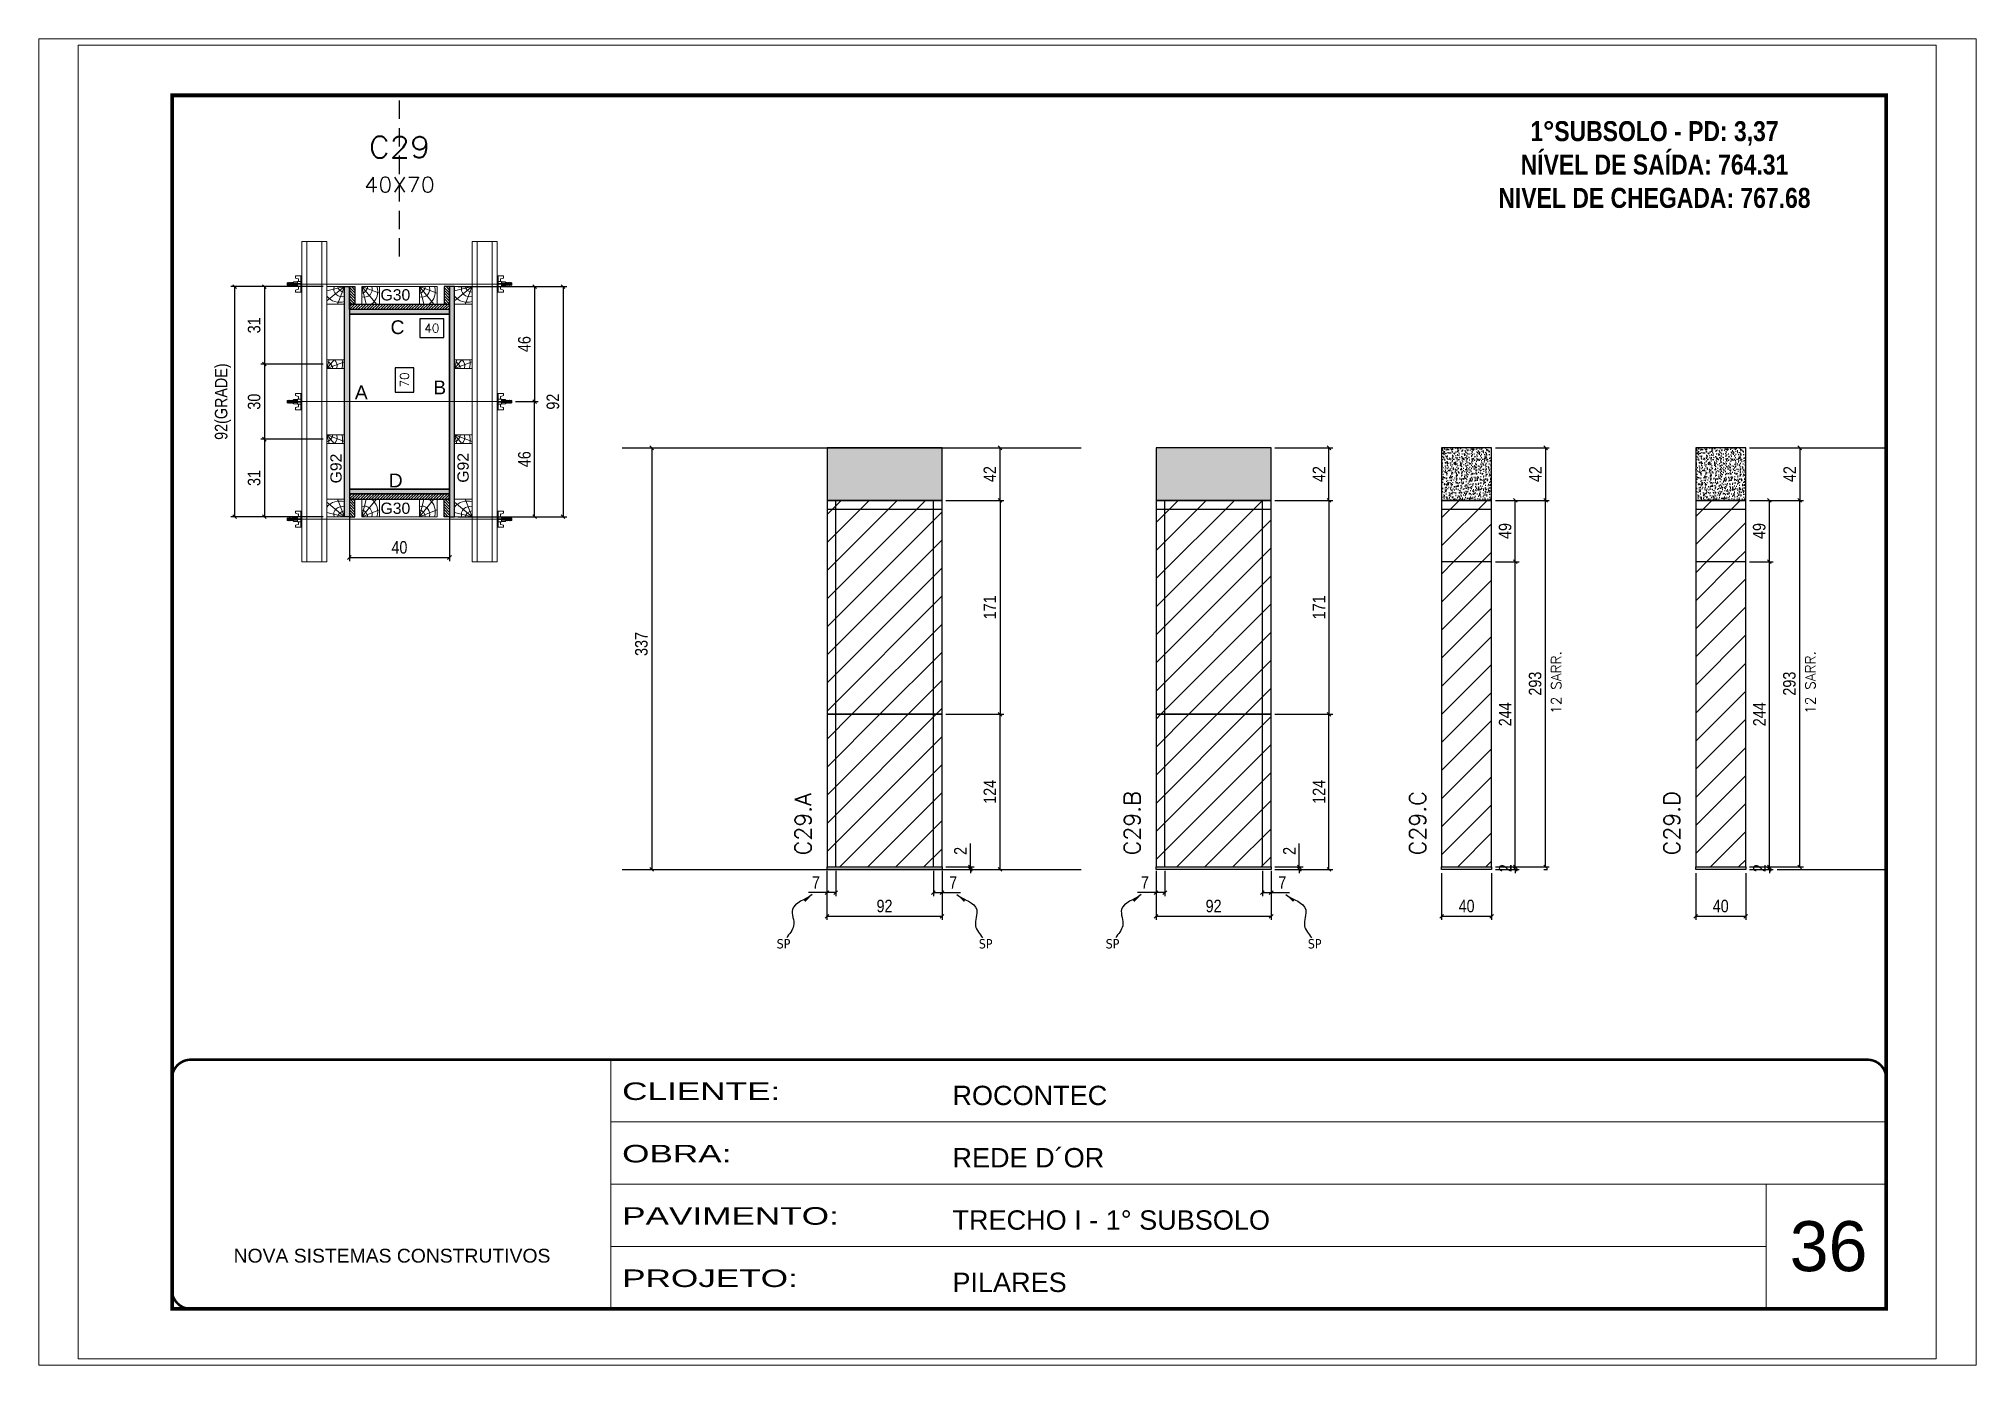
# Paper-space layout '01 (36)' of a CAD drawing. Extents: x -15 to 271, y 0 to 195.
# The model-space entities are those that its viewports show. They can reach past a viewport. Long polylines and large blocks are cut down to what shows.
import ezdxf
from ezdxf.enums import TextEntityAlignment as Align

# ---------------------------------------------------------------- set-up
doc = ezdxf.new("R2010")
doc.units = 0
for name, pattern in [('CONTINUO', [0]), ('DASHED', [0.75, 0.5, -0.25]), ('DIVIDE2', [0.625, 0.25, -0.125, 0, -0.125, 0, -0.125]), ('HIDDEN', [0.375, 0.25, -0.125])]:
    doc.linetypes.add(name, pattern=pattern)
for name, color, linetype, lineweight in [('CARIMBO', 255, 'Continuous', 9), ('Folhas', 255, 'Continuous', 9), ('Hachura', 251, 'Continuous', 9), ('Madeira', 126, 'Continuous', 18), ('Perfil Metálico', 224, 'Continuous', 18), ('SARRAFO DE PRESSAO', 251, 'DASHED', 9), ('Texto Seção', 7, 'Continuous', 15)]:
    doc.layers.add(name, color=color, linetype=linetype, lineweight=lineweight)
for name, color, linetype in [('CHAPA', 1, 'Continuous'), ('COTA', 241, 'Continuous'), ('cotas', 4, 'Continuous'), ('MEIO_PONT', 93, 'Continuous'), ('NOMENCLATURA', 7, 'Continuous'), ('Nível', 160, 'Continuous'), ('Painéis', 200, 'Continuous'), ('SARR_2.2x7', 40, 'Continuous'), ('SARRAFO', 251, 'Continuous'), ('Sarrafo de Pressão', 42, 'HIDDEN'), ('texto', 7, 'Continuous'), ('Texto de Titulo', 7, 'Continuous'), ('Texto Qtd Sarr', 242, 'Continuous'), ('TEXTO_GERAL', 7, 'Continuous')]:
    doc.layers.add(name, color=color, linetype=linetype)
doc.styles.add('ARIAL', font='arial.ttf')
doc.styles.add('COTA TECNICA', font='techl___.ttf', dxfattribs={"height": 10})
doc.styles.add('COTA TECNICA 2X', font='techl___.ttf', dxfattribs={"height": 10})
doc.styles.add('COTA TECNICA-50', font='techl___.ttf', dxfattribs={"height": 10})
doc.styles.add('REGUA-120', font='ROMANS.shx', dxfattribs={"height": 15})
doc.styles.add('ROMANC', font='techb___.ttf', dxfattribs={"height": 2.5})
doc.styles.add('ROMANS', font='romans.shx')
doc.styles.add('SANSSERIF', font='sas_____.pfb')
doc.styles.get("Standard").update_dxf_attribs({"font": 'arial.ttf'})
doc.styles.add('Tecnologia', font='')
doc.styles.get('Tecnologia').set_extended_font_data('Forgotten Futurist')
doc.dimstyles.new('COTA PAINEL-50', dxfattribs={"dimtxt": 10, "dimasz": 3, "dimexe": 3, "dimexo": 3, "dimgap": 3, "dimtad": 1, "dimdec": 1, "dimzin": 12, "dimdsep": 46, "dimtxsty": 'COTA TECNICA-50', "dimblk1": 'OBLIQUE', "dimblk2": 'OBLIQUE', "dimsah": 1, "dimcen": 0.9, "dimclrd": 4, "dimclre": 4, "dimclrt": 240, "dimadec": 1, "dimazin": 3, "dimtfac": 1, "dimtdec": 1, "dimtmove": 0, "dimatfit": 3, "dimfxl": 1, "dimtolj": 1, "dimtzin": 12, "dimarcsym": 0})
doc.dimstyles.new('PAINEL', dxfattribs={"dimtxt": 10, "dimasz": 3, "dimexe": 3, "dimexo": 3, "dimgap": 3, "dimtad": 1, "dimdec": 1, "dimzin": 12, "dimdsep": 46, "dimtxsty": 'COTA TECNICA', "dimblk1": 'OBLIQUE', "dimblk2": 'OBLIQUE', "dimsah": 1, "dimcen": 0.9, "dimclrd": 4, "dimclre": 4, "dimclrt": 240, "dimadec": 1, "dimazin": 3, "dimtfac": 1, "dimtdec": 1, "dimtmove": 0, "dimatfit": 3, "dimfxl": 1, "dimtolj": 1, "dimtzin": 12, "dimarcsym": 0})
doc.dimstyles.new('SECAO PILAR', dxfattribs={"dimtxt": 10, "dimasz": 3, "dimexe": 3, "dimexo": 3, "dimgap": 3, "dimtad": 1, "dimdec": 1, "dimlfac": 0.5, "dimzin": 12, "dimdsep": 46, "dimtxsty": 'COTA TECNICA 2X', "dimblk1": 'OBLIQUE', "dimblk2": 'OBLIQUE', "dimsah": 1, "dimcen": 0.9, "dimclrd": 256, "dimclre": 256, "dimclrt": 256, "dimadec": 1, "dimazin": 3, "dimtfac": 1, "dimtdec": 1, "dimtmove": 0, "dimatfit": 3, "dimfxl": 1, "dimtolj": 1, "dimtzin": 12, "dimarcsym": 0})
doc.dimstyles.new('SECÇÃO 2', dxfattribs={"dimtxt": 7, "dimasz": 6, "dimexe": 0.18, "dimexo": 2, "dimgap": -4, "dimtad": 3, "dimdec": 1, "dimlfac": 0.5, "dimzin": 12, "dimdsep": 46, "dimtxsty": 'ROMANS', "dimblk": 'ARCHTICK', "dimcen": 0.09, "dimse1": 1, "dimse2": 1, "dimsd1": 1, "dimsd2": 1, "dimclrd": 180, "dimclre": 5, "dimclrt": 1, "dimadec": 0, "dimazin": 3, "dimtfac": 1, "dimtdec": 1, "dimtofl": 0, "dimtmove": 0, "dimatfit": 3, "dimldrblk": 'ARCHTICK', "dimfxl": 1, "dimtolj": 1, "dimtzin": 0, "dimarcsym": 0})
doc.dimstyles.get("Standard").update_dxf_attribs({"dimtxt": 0.18, "dimasz": 0.18, "dimexe": 0.18, "dimexo": 0.0625, "dimgap": 0.09, "dimtad": 0, "dimtih": 1, "dimtoh": 1, "dimdec": 4, "dimzin": 0, "dimdsep": 46, "dimtxsty": 'Standard', "dimcen": 0.09, "dimadec": 0, "dimazin": 0, "dimtfac": 1, "dimtdec": 4, "dimtofl": 0, "dimtmove": 0, "dimatfit": 3, "dimfxl": 1, "dimtolj": 1, "dimtzin": 0, "dimarcsym": 0})
pattern_1 = [(45, (-121316.967, -21564.895), (-11.2253202, 11.2253202), [])]

psp = doc.layouts.new('01 (36)')

msp = doc.modelspace()

# ---------------------------------------------------------------- texts
at = {"layer": 'CARIMBO', "style": 'ARIAL'}
msp.add_text('36', height=40, dxfattribs=at).set_placement((9071.89, 2358.28))
at = {"layer": 'NOMENCLATURA', "color": 2, "insert": (8963.86, 3304.19), "char_height": 16, "attachment_point": 2, "style": 'ROMANC'}
msp.add_mtext_dynamic_manual_height_columns('\\P1°SUBSOLO - PD: 3,37\\PNÍVEL DE SAÍDA: 764.31\\PNIVEL DE CHEGADA: 767.68', width=300.2766, gutter_width=1, heights=[0], dxfattribs=at)
at = {"layer": 'texto', "color": 0, "char_height": 7.5, "attachment_point": 5}
for insert in [(8267.76, 2619.93), (8429.32, 2619.93), (8530.73, 2619.93), (8692.28, 2619.93)]:
    msp.add_mtext('{\\fTahoma|b0|i0|c0|p34;\\C4;SP}', dxfattribs=dict(at, insert=insert))
at = {"layer": 'Texto Seção', "linetype": 'Continuous', "style": 'ROMANS'}
for p in [(8889.33, 2803.79), (9092.46, 2803.79)]:
    msp.add_text('12 SARR.', height=8, rotation=90, dxfattribs=at).set_placement(p)
at = {"layer": 'Texto Seção', "char_height": 13, "width": 285.3299, "attachment_point": 7, "rotation": 90, "style": 'REGUA-120'}
for s, insert in [('C29.A', (8289.92, 2690.67)), ('C29.B', (8552.89, 2690.67)), ('C29.C', (8781.09, 2690.67)), ('C29.D', (8984.22, 2690.67))]:
    msp.add_mtext(s, dxfattribs=dict(at, insert=insert))
at = {"layer": 'TEXTO_GERAL', "style": 'ARIAL'}
for s, p in [('C', (7959.24, 3112.81)), ('A', (7930.29, 3060.76)), ('B', (7993, 3064.67)), ('D', (7957.83, 2990.31))]:
    msp.add_text(s, height=11, dxfattribs=at).set_placement(p, align=Align.MIDDLE_CENTER)
at = {"layer": 'TEXTO_GERAL', "color": 0, "linetype": 'Continuous', "style": 'SANSSERIF'}
for p in [(7910.1, 2987.98), (8011.66, 2988.52)]:
    msp.add_text('G92', height=9, rotation=90, dxfattribs=at).set_placement(p, align=Align.MIDDLE_LEFT)
at = {"layer": 'TEXTO_GERAL', "color": 0, "linetype": 'Continuous', "char_height": 9, "width": 285.3299, "style": 'SANSSERIF'}
for insert, attachment_point in [((7945.68, 3143.17), 1), ((7945.68, 2963.45), 7)]:
    msp.add_mtext('G30', dxfattribs=dict(at, insert=insert, attachment_point=attachment_point))

# ---------------------------------------------------------------- blocks, each defined once
blk = doc.blocks.new('9999999999')
at = {"color": 30, "linetype": 'CONTINUO'}
for p, q in [((98564.6, 34230.2), (98564.6, 34429.4)), ((98564.6, 34379.6), (99584, 34379.6)), ((98564.6, 34329.8), (99488, 34329.8)), ((99584, 34329.8), (99488, 34329.8)), ((99488, 34329.8), (99488, 34230.2)), ((98564.6, 34280), (99488, 34280))]:
    blk.add_line(p, q, dxfattribs=at)
at = {"color": 30, "linetype": 'CONTINUO', "const_width": 2}
blk.add_lwpolyline([(99584, 34230.2), (99584, 34414.4, 0.414214), (99569, 34429.4), (98229, 34429.4, 0.414214), (98214, 34414.4), (98214, 34245.2, 0.414214), (98229, 34230.2), (99584, 34230.2)], format="xyb", dxfattribs=at)
at = {"layer": 'Folhas'}
blk.add_lwpolyline([(98139, 34190.2), (99624, 34190.2), (99624, 35240.2), (98139, 35240.2)], close=True, dxfattribs=at)
at = {"layer": 'Folhas', "color": 30, "const_width": 3}
blk.add_lwpolyline([(98214, 34230.2), (99584, 34230.2), (99584, 35200.2), (98214, 35200.2)], close=True, dxfattribs=at)
at = {"color": 7, "linetype": 'Continuous', "ltscale": 5, "style": 'ARIAL'}
for s, height, p in [('ROCONTEC', 15.48, (98837.7, 34393.1)), ('REDE D´OR', 15.48, (98837.7, 34343.3)), ('TRECHO I - 1° SUBSOLO', 15.483, (98837.7, 34293.5)), ('NOVA SISTEMAS CONSTRUTIVOS', 11.059, (98263.2, 34267.2)), ('PILARES', 15.48, (98837.7, 34243.7))]:
    blk.add_text(s, height=height, dxfattribs=at).set_placement(p)
at = {"layer": 'Folhas', "color": 7, "style": 'Tecnologia', "width": 1.5}
for s, p in [('CLIENTE:', (98573.7, 34397.2)), ('OBRA:', (98573.7, 34347.3)), ('PAVIMENTO:', (98573.7, 34297.5)), ('PROJETO:', (98573.7, 34247.7))]:
    blk.add_text(s, height=14, dxfattribs=at).set_placement(p)
blk = doc.blocks.new('_Oblique')
at = {"color": 0, "linetype": 'ByBlock', "lineweight": -2}
blk.add_line((-0.5, -0.5), (0.5, 0.5), dxfattribs=at)
blk = doc.blocks.new('*D1964')
at = {"layer": 'cotas', "color": 4, "linetype": 'ByBlock', "lineweight": -2, "transparency": 16777216}
for p, q in [((8141.7, 3016.4), (8165.4, 3016.4)), ((8162.4, 3016.4), (8162.4, 2679.4)), ((8141.7, 2679.4), (8165.4, 2679.4))]:
    blk.add_line(p, q, dxfattribs=at)
at = {"layer": 'Defpoints', "color": 0, "linetype": 'ByBlock', "transparency": 16777216}
for p in [(8138.7, 3016.4), (8138.7, 2679.4), (8162.4, 2679.4)]:
    blk.add_point(p, dxfattribs=at)
at = {"layer": 'cotas', "color": 4, "linetype": 'ByBlock', "lineweight": -2, "transparency": 16777216, "xscale": 3, "yscale": 3, "zscale": 3}
for p, rotation in [((8162.4, 3016.4), 90), ((8162.4, 2679.4), 270)]:
    blk.add_blockref('_Oblique', p, dxfattribs=dict(at, rotation=rotation))
at = {"layer": 'cotas', "color": 240, "linetype": 'ByBlock', "transparency": 16777216, "insert": (8154.2, 2859.6), "char_height": 10, "attachment_point": 5, "rotation": 90, "style": 'COTA TECNICA'}
blk.add_mtext('\\A1;337', dxfattribs=at)
blk = doc.blocks.new('*D1286')
at = {"layer": 'COTA', "color": 180, "lineweight": -2, "transparency": 16777216}
for p, q in [((7972.3, 3080.3), (7957.3, 3080.3)), ((7957.3, 3080.3), (7957.3, 3061)), ((7972.3, 3061), (7972.3, 3080.3)), ((7957.3, 3061), (7972.3, 3061))]:
    blk.add_line(p, q, dxfattribs=at)
at = {"layer": 'Defpoints', "color": 0, "transparency": 16777216}
for p in [(7920.8, 3123.3), (7920.8, 2983.3), (7976.3, 2983.3)]:
    blk.add_point(p, dxfattribs=at)
at = {"layer": 'COTA', "color": 1, "transparency": 16777216, "insert": (7964.8, 3070.7), "char_height": 7, "attachment_point": 5, "rotation": 90, "style": 'ROMANS'}
blk.add_mtext('\\A1;70', dxfattribs=at)
blk = doc.blocks.new('_ArchTick')
at = {"color": 0, "linetype": 'ByBlock', "const_width": 0.15}
blk.add_lwpolyline([(-0.5, -0.5), (0.5, 0.5)], dxfattribs=at)
blk = doc.blocks.new('*D1301')
at = {"layer": 'COTA', "lineweight": -2, "transparency": 16777216}
for p, q in [((8007.8, 3145.3), (8094.6, 3145.3)), ((8091.6, 3145.3), (8091.6, 2961.3)), ((8007.8, 2961.3), (8094.6, 2961.3))]:
    blk.add_line(p, q, dxfattribs=at)
at = {"layer": 'Defpoints', "color": 0, "transparency": 16777216}
for p in [(8004.8, 3145.3), (8004.8, 2961.3), (8091.6, 2961.3)]:
    blk.add_point(p, dxfattribs=at)
at = {"layer": 'COTA', "lineweight": -2, "transparency": 16777216, "xscale": 3, "yscale": 3, "zscale": 3}
for p, rotation in [((8091.6, 3145.3), 90), ((8091.6, 2961.3), 270)]:
    blk.add_blockref('_Oblique', p, dxfattribs=dict(at, rotation=rotation))
at = {"layer": 'COTA', "transparency": 16777216, "insert": (8083.5, 3053.3), "char_height": 10, "attachment_point": 5, "rotation": 90, "style": 'COTA TECNICA 2X'}
blk.add_mtext('\\A1;92', dxfattribs=at)
blk = doc.blocks.new('*D1302')
at = {"layer": 'COTA', "lineweight": -2, "transparency": 16777216}
for p, q in [((8041.8, 3145.3), (8071.8, 3145.3)), ((8068.8, 3145.3), (8068.8, 3053.3)), ((8053.6, 3053.3), (8071.8, 3053.3))]:
    blk.add_line(p, q, dxfattribs=at)
at = {"layer": 'Defpoints', "color": 0, "transparency": 16777216}
for p in [(8038.8, 3145.3), (8050.6, 3053.3), (8068.8, 3053.3)]:
    blk.add_point(p, dxfattribs=at)
at = {"layer": 'COTA', "lineweight": -2, "transparency": 16777216, "xscale": 3, "yscale": 3, "zscale": 3}
for p, rotation in [((8068.8, 3145.3), 90), ((8068.8, 3053.3), 270)]:
    blk.add_blockref('_Oblique', p, dxfattribs=dict(at, rotation=rotation))
at = {"layer": 'COTA', "transparency": 16777216, "insert": (8060.7, 3099.3), "char_height": 10, "attachment_point": 5, "rotation": 90, "style": 'COTA TECNICA 2X'}
blk.add_mtext('\\A1;46', dxfattribs=at)
blk = doc.blocks.new('*D1303')
at = {"layer": 'COTA', "lineweight": -2, "transparency": 16777216}
for p, q in [((8053.6, 3053.3), (8071.8, 3053.3)), ((8068.8, 2961.3), (8068.8, 3053.3)), ((8041.8, 2961.3), (8071.8, 2961.3))]:
    blk.add_line(p, q, dxfattribs=at)
at = {"layer": 'Defpoints', "color": 0, "transparency": 16777216}
for p in [(8050.6, 3053.3), (8068.8, 3053.3), (8038.8, 2961.3)]:
    blk.add_point(p, dxfattribs=at)
at = {"layer": 'COTA', "lineweight": -2, "transparency": 16777216, "xscale": 3, "yscale": 3, "zscale": 3}
for p, rotation in [((8068.8, 3053.3), 90), ((8068.8, 2961.3), 270)]:
    blk.add_blockref('_Oblique', p, dxfattribs=dict(at, rotation=rotation))
at = {"layer": 'COTA', "transparency": 16777216, "insert": (8060.7, 3007.3), "char_height": 10, "attachment_point": 5, "rotation": 90, "style": 'COTA TECNICA 2X'}
blk.add_mtext('\\A1;46', dxfattribs=at)
blk = doc.blocks.new('*D1304')
at = {"layer": 'COTA', "color": 180, "lineweight": -2, "transparency": 16777216}
for p, q in [((7996.3, 3119.5), (7977, 3119.5)), ((7977, 3119.5), (7977, 3104.5)), ((7996.3, 3104.5), (7996.3, 3119.5)), ((7977, 3104.5), (7996.3, 3104.5))]:
    blk.add_line(p, q, dxfattribs=at)
at = {"layer": 'Defpoints', "color": 0, "transparency": 16777216}
for p in [(7920.8, 3123.3), (8000.8, 3123.3), (8000.8, 3100.5)]:
    blk.add_point(p, dxfattribs=at)
at = {"layer": 'COTA', "color": 1, "transparency": 16777216, "insert": (7986.7, 3112), "char_height": 7, "attachment_point": 5, "style": 'ROMANS'}
blk.add_mtext('\\A1;40', dxfattribs=at)
blk = doc.blocks.new('titulo1')
at = {"layer": 'Defpoints', "color": 252, "linetype": 'HIDDEN', "ltscale": 2}
blk.add_line((0, 0), (0, 125), dxfattribs=at)
at = {"layer": 'Defpoints', "style": 'ROMANS', "oblique": 15}
blk.add_attdef('FOLHA', text='', height=10, dxfattribs=at).set_placement((0, 15.6), align=Align.MIDDLE_CENTER)
at = {"layer": 'Texto Qtd Sarr', "color": 3, "style": 'ROMANS', "oblique": 15}
for tag, height, p in [('TITULO', 17, (0, 71.4)), ('SEÇÃO', 12, (0, 41.5))]:
    blk.add_attdef(tag, text='', height=height, dxfattribs=at).set_placement(p, align=Align.MIDDLE_CENTER)
blk = doc.blocks.new('PONTALETE')
at = {"layer": 'Madeira'}
for q in [(2.71, 7), (7, 5.76), (7, 1.74)]:
    blk.add_line((0, 0), q, dxfattribs=at)
blk.add_lwpolyline([(0, 0), (7, 0), (7, 7), (0, 7)], close=True, dxfattribs=at)
for centre, radius, start, end in [((2.04, 0.06), 6.23, 37.28179, 109.09128), ((1.09, 0.9), 3.19, 343.60304, 109.98471), ((-0.21, -0.78), 3.09, 14.63219, 86.0383)]:
    blk.add_arc(centre, radius, start, end, dxfattribs=at)
blk = doc.blocks.new('*D1305')
at = {"layer": 'COTA', "lineweight": -2, "transparency": 16777216}
for p, q in [((7899.8, 3145.3), (7826.1, 3145.3)), ((7829.1, 3145.3), (7829.1, 2961.3)), ((7899.8, 2961.3), (7826.1, 2961.3))]:
    blk.add_line(p, q, dxfattribs=at)
at = {"layer": 'Defpoints', "color": 0, "transparency": 16777216}
for p in [(7902.8, 3145.3), (7829.1, 2961.3), (7902.8, 2961.3)]:
    blk.add_point(p, dxfattribs=at)
at = {"layer": 'COTA', "lineweight": -2, "transparency": 16777216, "xscale": 3, "yscale": 3, "zscale": 3}
for p, rotation in [((7829.1, 3145.3), 90), ((7829.1, 2961.3), 270)]:
    blk.add_blockref('_Oblique', p, dxfattribs=dict(at, rotation=rotation))
at = {"layer": 'COTA', "transparency": 16777216, "insert": (7819.8, 3053.3), "char_height": 10, "attachment_point": 5, "rotation": 90, "style": 'COTA TECNICA 2X'}
blk.add_mtext('\\A1;92(GRADE)', dxfattribs=at)
blk = doc.blocks.new('MEIO PONTALETE')
at = {"layer": 'Madeira'}
for q in [(2.71, 7), (3.5, 2.88), (3.5, 0.87)]:
    blk.add_line((0, 0), q, dxfattribs=at)
blk.add_lwpolyline([(0, 0), (3.5, 0), (3.5, 7), (0, 7)], close=True, dxfattribs=at)
for centre, radius, start, end in [((2.04, 0.06), 6.23, 76.44987, 109.09128), ((1.09, 0.9), 3.19, 40.90626, 109.98471), ((-0.21, -0.78), 3.09, 14.63219, 86.0383)]:
    blk.add_arc(centre, radius, start, end, dxfattribs=at)
blk = doc.blocks.new('*D1306')
at = {"layer": 'COTA', "lineweight": -2, "transparency": 16777216}
for p, q in [((7899.8, 3023.3), (7849.9, 3023.3)), ((7852.9, 3023.3), (7852.9, 2961.3)), ((7899.8, 2961.3), (7849.9, 2961.3))]:
    blk.add_line(p, q, dxfattribs=at)
at = {"layer": 'Defpoints', "color": 0, "transparency": 16777216}
for p in [(7902.8, 3023.3), (7852.9, 2961.3), (7902.8, 2961.3)]:
    blk.add_point(p, dxfattribs=at)
at = {"layer": 'COTA', "lineweight": -2, "transparency": 16777216, "xscale": 3, "yscale": 3, "zscale": 3}
for p, rotation in [((7852.9, 3023.3), 90), ((7852.9, 2961.3), 270)]:
    blk.add_blockref('_Oblique', p, dxfattribs=dict(at, rotation=rotation))
at = {"layer": 'COTA', "transparency": 16777216, "insert": (7844.7, 2992.3), "char_height": 10, "attachment_point": 5, "rotation": 90, "style": 'COTA TECNICA 2X'}
blk.add_mtext('\\A1;31', dxfattribs=at)
blk = doc.blocks.new('C')
at = {"layer": 'Hachura', "color": 0}
for p, q in [((0, 3.22), (0, -3.22)), ((0.45, 3.22), (0, 3.22)), ((0.46, 3.16), (0, 3.16)), ((0.46, 3.05), (0, 3.05)), ((0.46, 2.88), (0, 2.88)), ((0, 2.75), (0, -1.16)), ((0.46, 2.65), (0, 2.65)), ((0.46, 2.23), (0, 2.23)), ((0.46, 1.51), (0, 1.51)), ((0.39, 0.49), (0.17, 0.49)), ((0.45, -3.23), (0.45, 3.22)), ((0.45, 3.22), (2.58, 3.22)), ((1.74, 0.97), (0.45, 0.97)), ((1.45, 0.1), (0.45, 0.1)), ((1.35, 1.94), (1.35, 0.96)), ((2.58, 2.39), (1.47, 2.09)), ((1.74, -0.97), (1.74, 0.97)), ((1.74, 0.97), (1.74, 0.84)), ((1.74, 0.97), (1.74, 0.84)), ((1.74, 0.84), (3.35, 0.84)), ((3.35, 0.45), (1.74, 0.45)), ((2.58, 3.22), (2.58, 2.39)), ((3.32, 0.84), (3.32, -0.84)), ((3.35, 0.84), (3.35, -0.84)), ((3.68, 0.45), (3.35, 0.45)), ((3.84, -0.52), (3.35, 0.45)), ((3.35, 0.06), (3.67, -0.57)), ((3.68, 0.45), (4.16, -0.52)), ((3.72, 0.5), (4.25, -0.57)), ((4.37, -0.55), (3.83, 0.53)), ((4.15, 0.45), (3.93, 0.45)), ((4.42, -0.52), (3.93, 0.45)), ((4.15, 0.45), (4.26, 0.45)), ((4.26, 0.45), (4.74, -0.52)), ((4.3, 0.5), (4.83, -0.57)), ((4.95, -0.55), (4.41, 0.53)), ((4.51, 0.45), (4.84, 0.45)), ((5, -0.52), (4.51, 0.45)), ((4.84, 0.45), (5.32, -0.52)), ((4.88, 0.5), (5.41, -0.57)), ((5.53, -0.55), (4.99, 0.53)), ((5.58, -0.52), (5.09, 0.45)), ((5.42, 0.45), (5.09, 0.45)), ((5.58, -0.52), (5.09, 0.45)), ((5.42, 0.45), (5.74, -0.19)), ((5.46, 0.5), (5.74, -0.07)), ((5.74, 0.19), (5.57, 0.53)), ((5.74, 0.32), (5.68, 0.45)), ((5.68, 0.45), (5.74, 0.45)), ((5.74, 0.45), (5.9, 0.29)), ((5.74, 0.45), (5.74, -0.52)), ((5.9, -0.36), (5.9, 0.29)), ((0.45, 0), (0, 0)), ((0.46, -1.52), (0, -1.52)), ((0.46, -2.23), (0, -2.23)), ((0.46, -2.65), (0, -2.65)), ((0.46, -2.88), (0, -2.88)), ((0.46, -3.05), (0, -3.05)), ((0.46, -3.16), (0, -3.16)), ((0, -3.22), (2.57, -3.22)), ((0.08, -0.48), (0.29, -0.48)), ((0.29, -0.48), (0.4, -0.48)), ((0.45, 0), (0.45, -0.97)), ((0.45, -0.16), (1.45, -0.16)), ((0.45, -0.65), (0.45, -0.32)), ((0.45, -3.23), (0.45, -0.65)), ((0.45, -0.97), (1.74, -0.97)), ((1.35, -1.94), (1.35, -0.97)), ((2.58, -2.39), (1.47, -2.1)), ((3.35, -0.32), (1.74, -0.32)), ((3.35, -0.84), (1.74, -0.84)), ((2.58, -3.23), (2.58, -2.39)), ((3.35, -0.07), (3.58, -0.52)), ((3.35, -0.52), (3.58, -0.52)), ((3.84, -0.52), (4.16, -0.52)), ((4.42, -0.52), (4.74, -0.52)), ((4.63, -0.52), (4.74, -0.52)), ((5, -0.52), (5.32, -0.52)), ((5.58, -0.52), (5.74, -0.52)), ((5.74, -0.52), (5.9, -0.36)), ((5.74, -0.52), (5.74, -0.52))]:
    blk.add_line(p, q, dxfattribs=at)
for centre, radius, start, end in [((1.52, 1.94), 0.161, 104.74356, 180), ((1.44, -0.03), 0.129, 272.69497, 87.30503), ((3.81, 0.39), 0.143, 25.56881, 154.43119), ((4.39, 0.39), 0.143, 25.56881, 154.43119), ((4.97, 0.39), 0.143, 25.56881, 154.43119), ((5.55, 0.39), 0.143, 25.56881, 154.43119), ((0.17, -0.37), 0.174, 221.74404, 317.85924), ((1.52, -1.94), 0.161, 180, 255.25644), ((3.71, -0.4), 0.174, 222.14076, 318.25596), ((4.29, -0.4), 0.174, 222.14076, 318.25596), ((4.87, -0.4), 0.174, 222.14076, 318.25596), ((5.45, -0.4), 0.174, 222.14076, 318.25596), ((5.61, -0.4), 0.174, 317.85924, 318.25596)]:
    blk.add_arc(centre, radius, start, end, dxfattribs=at)
blk = doc.blocks.new('*D1307')
at = {"layer": 'COTA', "lineweight": -2, "transparency": 16777216}
for p, q in [((7899.8, 3145.3), (7849.9, 3145.3)), ((7852.9, 3145.3), (7852.9, 3083.3)), ((7899.8, 3083.3), (7849.9, 3083.3))]:
    blk.add_line(p, q, dxfattribs=at)
at = {"layer": 'Defpoints', "color": 0, "transparency": 16777216}
for p in [(7902.8, 3145.3), (7852.9, 3083.3), (7902.8, 3083.3)]:
    blk.add_point(p, dxfattribs=at)
at = {"layer": 'COTA', "lineweight": -2, "transparency": 16777216, "xscale": 3, "yscale": 3, "zscale": 3}
for p, rotation in [((7852.9, 3145.3), 90), ((7852.9, 3083.3), 270)]:
    blk.add_blockref('_Oblique', p, dxfattribs=dict(at, rotation=rotation))
at = {"layer": 'COTA', "transparency": 16777216, "insert": (7844.7, 3114.3), "char_height": 10, "attachment_point": 5, "rotation": 90, "style": 'COTA TECNICA 2X'}
blk.add_mtext('\\A1;31', dxfattribs=at)
blk = doc.blocks.new('*D1308')
at = {"layer": 'COTA', "lineweight": -2, "transparency": 16777216}
for p, q in [((7899.8, 3083.3), (7849.9, 3083.3)), ((7852.9, 3083.3), (7852.9, 3023.3)), ((7899.8, 3023.3), (7849.9, 3023.3))]:
    blk.add_line(p, q, dxfattribs=at)
at = {"layer": 'Defpoints', "color": 0, "transparency": 16777216}
for p in [(7902.8, 3083.3), (7852.9, 3023.3), (7902.8, 3023.3)]:
    blk.add_point(p, dxfattribs=at)
at = {"layer": 'COTA', "lineweight": -2, "transparency": 16777216, "xscale": 3, "yscale": 3, "zscale": 3}
for p, rotation in [((7852.9, 3083.3), 90), ((7852.9, 3023.3), 270)]:
    blk.add_blockref('_Oblique', p, dxfattribs=dict(at, rotation=rotation))
at = {"layer": 'COTA', "transparency": 16777216, "insert": (7844.7, 3053.3), "char_height": 10, "attachment_point": 5, "rotation": 90, "style": 'COTA TECNICA 2X'}
blk.add_mtext('\\A1;30', dxfattribs=at)
blk = doc.blocks.new('*D1968')
at = {"layer": 'COTA', "lineweight": -2, "transparency": 16777216}
for p, q in [((7920.8, 2976.7), (7920.8, 2925.7)), ((8000.8, 2976.7), (8000.8, 2925.7)), ((7920.8, 2928.7), (8000.8, 2928.7))]:
    blk.add_line(p, q, dxfattribs=at)
at = {"layer": 'Defpoints', "color": 0, "transparency": 16777216}
for p in [(7920.8, 2979.7), (8000.8, 2979.7), (8000.8, 2928.7)]:
    blk.add_point(p, dxfattribs=at)
at = {"layer": 'COTA', "lineweight": -2, "transparency": 16777216, "xscale": 3, "yscale": 3, "zscale": 3, "rotation": 180}
blk.add_blockref('_Oblique', (7920.8, 2928.7), dxfattribs=at)
at = {"layer": 'COTA', "lineweight": -2, "transparency": 16777216, "xscale": 3, "yscale": 3, "zscale": 3}
blk.add_blockref('_Oblique', (8000.8, 2928.7), dxfattribs=at)
at = {"layer": 'COTA', "transparency": 16777216, "insert": (7960.8, 2936.8), "char_height": 10, "attachment_point": 5, "style": 'COTA TECNICA 2X'}
blk.add_mtext('\\A1;40', dxfattribs=at)
blk = doc.blocks.new('*D1554')
at = {"layer": 'COTA', "color": 4, "lineweight": -2, "transparency": 16777216}
for p, q in [((8302.5, 2678.4), (8302.5, 2639)), ((8394.5, 2678.4), (8394.5, 2639)), ((8302.5, 2642), (8394.5, 2642))]:
    blk.add_line(p, q, dxfattribs=at)
at = {"layer": 'Defpoints', "color": 0, "transparency": 16777216}
for p in [(8302.5, 2681.4), (8394.5, 2681.4), (8394.5, 2642)]:
    blk.add_point(p, dxfattribs=at)
at = {"layer": 'COTA', "color": 4, "lineweight": -2, "transparency": 16777216, "xscale": 3, "yscale": 3, "zscale": 3, "rotation": 180}
blk.add_blockref('_Oblique', (8302.5, 2642), dxfattribs=at)
at = {"layer": 'COTA', "color": 4, "lineweight": -2, "transparency": 16777216, "xscale": 3, "yscale": 3, "zscale": 3}
blk.add_blockref('_Oblique', (8394.5, 2642), dxfattribs=at)
at = {"layer": 'COTA', "color": 240, "transparency": 16777216, "insert": (8348.5, 2650.1), "char_height": 10, "attachment_point": 5, "style": 'COTA TECNICA'}
blk.add_mtext('\\A1;92', dxfattribs=at)
blk = doc.blocks.new('*D1555')
at = {"layer": 'COTA', "color": 4, "lineweight": -2, "transparency": 16777216}
for p, q in [((8397.5, 3016.4), (8443.8, 3016.4)), ((8440.8, 2974.4), (8440.8, 3016.4)), ((8397.5, 2974.4), (8443.8, 2974.4))]:
    blk.add_line(p, q, dxfattribs=at)
at = {"layer": 'Defpoints', "color": 0, "transparency": 16777216}
for p in [(8394.5, 3016.4), (8440.8, 3016.4), (8394.5, 2974.4)]:
    blk.add_point(p, dxfattribs=at)
at = {"layer": 'COTA', "color": 4, "lineweight": -2, "transparency": 16777216, "xscale": 3, "yscale": 3, "zscale": 3}
for p, rotation in [((8440.8, 3016.4), 90), ((8440.8, 2974.4), 270)]:
    blk.add_blockref('_Oblique', p, dxfattribs=dict(at, rotation=rotation))
at = {"layer": 'COTA', "color": 240, "transparency": 16777216, "insert": (8432.7, 2995.4), "char_height": 10, "attachment_point": 5, "rotation": 90, "style": 'COTA TECNICA'}
blk.add_mtext('\\A1;42', dxfattribs=at)
blk = doc.blocks.new('*D1556')
at = {"layer": 'COTA', "color": 4, "lineweight": -2, "transparency": 16777216}
for p, q in [((8302.5, 2676.4), (8302.5, 2657.9)), ((8309.5, 2678.4), (8309.5, 2657.9)), ((8302.5, 2660.9), (8287.8, 2660.9)), ((8309.5, 2660.9), (8302.5, 2660.9))]:
    blk.add_line(p, q, dxfattribs=at)
at = {"layer": 'Defpoints', "color": 0, "transparency": 16777216}
for p in [(8302.5, 2679.4), (8309.5, 2681.4), (8302.5, 2660.9)]:
    blk.add_point(p, dxfattribs=at)
at = {"layer": 'COTA', "color": 4, "lineweight": -2, "transparency": 16777216, "xscale": 3, "yscale": 3, "zscale": 3, "rotation": 180}
blk.add_blockref('_Oblique', (8302.5, 2660.9), dxfattribs=at)
at = {"layer": 'COTA', "color": 4, "lineweight": -2, "transparency": 16777216, "xscale": 3, "yscale": 3, "zscale": 3}
blk.add_blockref('_Oblique', (8309.5, 2660.9), dxfattribs=at)
at = {"layer": 'COTA', "color": 240, "transparency": 16777216, "insert": (8293.7, 2669), "char_height": 10, "attachment_point": 5, "style": 'COTA TECNICA-50'}
blk.add_mtext('\\A1;7', dxfattribs=at)
blk = doc.blocks.new('*D1557')
at = {"layer": 'COTA', "color": 4, "lineweight": -2, "transparency": 16777216}
for p, q in [((8387.5, 2678.4), (8387.5, 2657.9)), ((8394.5, 2676.4), (8394.5, 2657.9)), ((8387.5, 2660.9), (8394.5, 2660.9)), ((8394.5, 2660.9), (8409.3, 2660.9))]:
    blk.add_line(p, q, dxfattribs=at)
at = {"layer": 'Defpoints', "color": 0, "transparency": 16777216}
for p in [(8387.5, 2681.4), (8394.5, 2679.4), (8394.5, 2660.9)]:
    blk.add_point(p, dxfattribs=at)
at = {"layer": 'COTA', "color": 4, "lineweight": -2, "transparency": 16777216, "xscale": 3, "yscale": 3, "zscale": 3, "rotation": 180}
blk.add_blockref('_Oblique', (8387.5, 2660.9), dxfattribs=at)
at = {"layer": 'COTA', "color": 4, "lineweight": -2, "transparency": 16777216, "xscale": 3, "yscale": 3, "zscale": 3}
blk.add_blockref('_Oblique', (8394.5, 2660.9), dxfattribs=at)
at = {"layer": 'COTA', "color": 240, "transparency": 16777216, "insert": (8403.4, 2669), "char_height": 10, "attachment_point": 5, "style": 'COTA TECNICA-50'}
blk.add_mtext('\\A1;7', dxfattribs=at)
blk = doc.blocks.new('*D1558')
at = {"layer": 'COTA', "color": 4, "lineweight": -2, "transparency": 16777216}
for p, q in [((8397.5, 2803.4), (8443.8, 2803.4)), ((8440.8, 2679.4), (8440.8, 2803.4)), ((8397.5, 2679.4), (8443.8, 2679.4))]:
    blk.add_line(p, q, dxfattribs=at)
at = {"layer": 'Defpoints', "color": 0, "transparency": 16777216}
for p in [(8394.5, 2803.4), (8440.8, 2803.4), (8394.5, 2679.4)]:
    blk.add_point(p, dxfattribs=at)
at = {"layer": 'COTA', "color": 4, "lineweight": -2, "transparency": 16777216, "xscale": 3, "yscale": 3, "zscale": 3}
for p, rotation in [((8440.8, 2803.4), 90), ((8440.8, 2679.4), 270)]:
    blk.add_blockref('_Oblique', p, dxfattribs=dict(at, rotation=rotation))
at = {"layer": 'COTA', "color": 240, "transparency": 16777216, "insert": (8432.7, 2741.4), "char_height": 10, "attachment_point": 5, "rotation": 90, "style": 'COTA TECNICA-50'}
blk.add_mtext('\\A1;124', dxfattribs=at)
blk = doc.blocks.new('*D1559')
at = {"layer": 'COTA', "color": 4, "lineweight": -2, "transparency": 16777216}
for p, q in [((8417.1, 2681.4), (8417.1, 2700.2)), ((8397.5, 2681.4), (8420.1, 2681.4)), ((8397.5, 2679.4), (8420.1, 2679.4)), ((8417.1, 2679.4), (8417.1, 2681.4)), ((8417.1, 2679.4), (8417.1, 2676.4))]:
    blk.add_line(p, q, dxfattribs=at)
at = {"layer": 'Defpoints', "color": 0, "transparency": 16777216}
for p in [(8394.5, 2681.4), (8394.5, 2679.4), (8417.1, 2679.4)]:
    blk.add_point(p, dxfattribs=at)
at = {"layer": 'COTA', "color": 4, "lineweight": -2, "transparency": 16777216, "xscale": 3, "yscale": 3, "zscale": 3}
for p, rotation in [((8417.1, 2681.4), 270), ((8417.1, 2679.4), 90)]:
    blk.add_blockref('_Oblique', p, dxfattribs=dict(at, rotation=rotation))
at = {"layer": 'COTA', "color": 240, "transparency": 16777216, "insert": (8409.1, 2694.2), "char_height": 10, "attachment_point": 5, "rotation": 90, "style": 'COTA TECNICA-50'}
blk.add_mtext('\\A1;2', dxfattribs=at)
blk = doc.blocks.new('*D1560')
at = {"layer": 'COTA', "color": 4, "linetype": 'ByBlock', "lineweight": -2, "transparency": 16777216}
for p, q in [((8397.5, 2974.4), (8443.8, 2974.4)), ((8440.8, 2974.4), (8440.8, 2803.4)), ((8397.5, 2803.4), (8443.8, 2803.4))]:
    blk.add_line(p, q, dxfattribs=at)
at = {"layer": 'Defpoints', "color": 0, "linetype": 'ByBlock', "transparency": 16777216}
for p in [(8394.5, 2974.4), (8394.5, 2803.4), (8440.8, 2803.4)]:
    blk.add_point(p, dxfattribs=at)
at = {"layer": 'COTA', "color": 4, "linetype": 'ByBlock', "lineweight": -2, "transparency": 16777216, "xscale": 3, "yscale": 3, "zscale": 3}
for p, rotation in [((8440.8, 2974.4), 90), ((8440.8, 2803.4), 270)]:
    blk.add_blockref('_Oblique', p, dxfattribs=dict(at, rotation=rotation))
at = {"layer": 'COTA', "color": 240, "linetype": 'ByBlock', "transparency": 16777216, "insert": (8432.7, 2888.9), "char_height": 10, "attachment_point": 5, "rotation": 90, "style": 'COTA TECNICA'}
blk.add_mtext('\\A1;171', dxfattribs=at)
blk = doc.blocks.new('*D1561')
at = {"layer": 'COTA', "color": 4, "lineweight": -2, "transparency": 16777216}
for p, q in [((8565.5, 2678.4), (8565.5, 2639)), ((8657.5, 2678.4), (8657.5, 2639)), ((8565.5, 2642), (8657.5, 2642))]:
    blk.add_line(p, q, dxfattribs=at)
at = {"layer": 'Defpoints', "color": 0, "transparency": 16777216}
for p in [(8565.5, 2681.4), (8657.5, 2681.4), (8657.5, 2642)]:
    blk.add_point(p, dxfattribs=at)
at = {"layer": 'COTA', "color": 4, "lineweight": -2, "transparency": 16777216, "xscale": 3, "yscale": 3, "zscale": 3, "rotation": 180}
blk.add_blockref('_Oblique', (8565.5, 2642), dxfattribs=at)
at = {"layer": 'COTA', "color": 4, "lineweight": -2, "transparency": 16777216, "xscale": 3, "yscale": 3, "zscale": 3}
blk.add_blockref('_Oblique', (8657.5, 2642), dxfattribs=at)
at = {"layer": 'COTA', "color": 240, "transparency": 16777216, "insert": (8611.5, 2650.1), "char_height": 10, "attachment_point": 5, "style": 'COTA TECNICA'}
blk.add_mtext('\\A1;92', dxfattribs=at)
blk = doc.blocks.new('*D1562')
at = {"layer": 'COTA', "color": 4, "lineweight": -2, "transparency": 16777216}
for p, q in [((8660.5, 3016.4), (8706.7, 3016.4)), ((8703.7, 2974.4), (8703.7, 3016.4)), ((8660.5, 2974.4), (8706.7, 2974.4))]:
    blk.add_line(p, q, dxfattribs=at)
at = {"layer": 'Defpoints', "color": 0, "transparency": 16777216}
for p in [(8657.5, 3016.4), (8703.7, 3016.4), (8657.5, 2974.4)]:
    blk.add_point(p, dxfattribs=at)
at = {"layer": 'COTA', "color": 4, "lineweight": -2, "transparency": 16777216, "xscale": 3, "yscale": 3, "zscale": 3}
for p, rotation in [((8703.7, 3016.4), 90), ((8703.7, 2974.4), 270)]:
    blk.add_blockref('_Oblique', p, dxfattribs=dict(at, rotation=rotation))
at = {"layer": 'COTA', "color": 240, "transparency": 16777216, "insert": (8695.7, 2995.4), "char_height": 10, "attachment_point": 5, "rotation": 90, "style": 'COTA TECNICA'}
blk.add_mtext('\\A1;42', dxfattribs=at)
blk = doc.blocks.new('*D1563')
at = {"layer": 'COTA', "color": 4, "lineweight": -2, "transparency": 16777216}
for p, q in [((8565.5, 2676.4), (8565.5, 2657.9)), ((8572.5, 2678.4), (8572.5, 2657.9)), ((8565.5, 2660.9), (8550.8, 2660.9)), ((8572.5, 2660.9), (8565.5, 2660.9))]:
    blk.add_line(p, q, dxfattribs=at)
at = {"layer": 'Defpoints', "color": 0, "transparency": 16777216}
for p in [(8565.5, 2679.4), (8572.5, 2681.4), (8565.5, 2660.9)]:
    blk.add_point(p, dxfattribs=at)
at = {"layer": 'COTA', "color": 4, "lineweight": -2, "transparency": 16777216, "xscale": 3, "yscale": 3, "zscale": 3, "rotation": 180}
blk.add_blockref('_Oblique', (8565.5, 2660.9), dxfattribs=at)
at = {"layer": 'COTA', "color": 4, "lineweight": -2, "transparency": 16777216, "xscale": 3, "yscale": 3, "zscale": 3}
blk.add_blockref('_Oblique', (8572.5, 2660.9), dxfattribs=at)
at = {"layer": 'COTA', "color": 240, "transparency": 16777216, "insert": (8556.6, 2669), "char_height": 10, "attachment_point": 5, "style": 'COTA TECNICA-50'}
blk.add_mtext('\\A1;7', dxfattribs=at)
blk = doc.blocks.new('*D1564')
at = {"layer": 'COTA', "color": 4, "lineweight": -2, "transparency": 16777216}
for p, q in [((8650.5, 2678.4), (8650.5, 2657.9)), ((8657.5, 2676.4), (8657.5, 2657.9)), ((8650.5, 2660.9), (8657.5, 2660.9)), ((8657.5, 2660.9), (8672.2, 2660.9))]:
    blk.add_line(p, q, dxfattribs=at)
at = {"layer": 'Defpoints', "color": 0, "transparency": 16777216}
for p in [(8650.5, 2681.4), (8657.5, 2679.4), (8657.5, 2660.9)]:
    blk.add_point(p, dxfattribs=at)
at = {"layer": 'COTA', "color": 4, "lineweight": -2, "transparency": 16777216, "xscale": 3, "yscale": 3, "zscale": 3, "rotation": 180}
blk.add_blockref('_Oblique', (8650.5, 2660.9), dxfattribs=at)
at = {"layer": 'COTA', "color": 4, "lineweight": -2, "transparency": 16777216, "xscale": 3, "yscale": 3, "zscale": 3}
blk.add_blockref('_Oblique', (8657.5, 2660.9), dxfattribs=at)
at = {"layer": 'COTA', "color": 240, "transparency": 16777216, "insert": (8666.4, 2669), "char_height": 10, "attachment_point": 5, "style": 'COTA TECNICA-50'}
blk.add_mtext('\\A1;7', dxfattribs=at)
blk = doc.blocks.new('*D1565')
at = {"layer": 'COTA', "color": 4, "lineweight": -2, "transparency": 16777216}
for p, q in [((8660.5, 2803.4), (8706.7, 2803.4)), ((8703.7, 2679.4), (8703.7, 2803.4)), ((8660.5, 2679.4), (8706.7, 2679.4))]:
    blk.add_line(p, q, dxfattribs=at)
at = {"layer": 'Defpoints', "color": 0, "transparency": 16777216}
for p in [(8657.5, 2803.4), (8703.7, 2803.4), (8657.5, 2679.4)]:
    blk.add_point(p, dxfattribs=at)
at = {"layer": 'COTA', "color": 4, "lineweight": -2, "transparency": 16777216, "xscale": 3, "yscale": 3, "zscale": 3}
for p, rotation in [((8703.7, 2803.4), 90), ((8703.7, 2679.4), 270)]:
    blk.add_blockref('_Oblique', p, dxfattribs=dict(at, rotation=rotation))
at = {"layer": 'COTA', "color": 240, "transparency": 16777216, "insert": (8695.7, 2741.4), "char_height": 10, "attachment_point": 5, "rotation": 90, "style": 'COTA TECNICA-50'}
blk.add_mtext('\\A1;124', dxfattribs=at)
blk = doc.blocks.new('*D1566')
at = {"layer": 'COTA', "color": 4, "lineweight": -2, "transparency": 16777216}
for p, q in [((8680, 2681.4), (8680, 2700.2)), ((8660.5, 2681.4), (8683, 2681.4)), ((8660.5, 2679.4), (8683, 2679.4)), ((8680, 2679.4), (8680, 2681.4)), ((8680, 2679.4), (8680, 2676.4))]:
    blk.add_line(p, q, dxfattribs=at)
at = {"layer": 'Defpoints', "color": 0, "transparency": 16777216}
for p in [(8657.5, 2681.4), (8657.5, 2679.4), (8680, 2679.4)]:
    blk.add_point(p, dxfattribs=at)
at = {"layer": 'COTA', "color": 4, "lineweight": -2, "transparency": 16777216, "xscale": 3, "yscale": 3, "zscale": 3}
for p, rotation in [((8680, 2681.4), 270), ((8680, 2679.4), 90)]:
    blk.add_blockref('_Oblique', p, dxfattribs=dict(at, rotation=rotation))
at = {"layer": 'COTA', "color": 240, "transparency": 16777216, "insert": (8672, 2694.2), "char_height": 10, "attachment_point": 5, "rotation": 90, "style": 'COTA TECNICA-50'}
blk.add_mtext('\\A1;2', dxfattribs=at)
blk = doc.blocks.new('*D1567')
at = {"layer": 'COTA', "color": 4, "linetype": 'ByBlock', "lineweight": -2, "transparency": 16777216}
for p, q in [((8660.5, 2974.4), (8706.7, 2974.4)), ((8703.7, 2974.4), (8703.7, 2803.4)), ((8660.5, 2803.4), (8706.7, 2803.4))]:
    blk.add_line(p, q, dxfattribs=at)
at = {"layer": 'Defpoints', "color": 0, "linetype": 'ByBlock', "transparency": 16777216}
for p in [(8657.5, 2974.4), (8657.5, 2803.4), (8703.7, 2803.4)]:
    blk.add_point(p, dxfattribs=at)
at = {"layer": 'COTA', "color": 4, "linetype": 'ByBlock', "lineweight": -2, "transparency": 16777216, "xscale": 3, "yscale": 3, "zscale": 3}
for p, rotation in [((8703.7, 2974.4), 90), ((8703.7, 2803.4), 270)]:
    blk.add_blockref('_Oblique', p, dxfattribs=dict(at, rotation=rotation))
at = {"layer": 'COTA', "color": 240, "linetype": 'ByBlock', "transparency": 16777216, "insert": (8695.7, 2888.9), "char_height": 10, "attachment_point": 5, "rotation": 90, "style": 'COTA TECNICA'}
blk.add_mtext('\\A1;171', dxfattribs=at)
blk = doc.blocks.new('*D1568')
at = {"layer": 'COTA', "color": 4, "lineweight": -2, "transparency": 16777216}
for p, q in [((8836.7, 2681.4), (8855.6, 2681.4)), ((8836.7, 2679.4), (8855.6, 2679.4)), ((8852.6, 2681.4), (8852.6, 2684.4)), ((8852.6, 2679.4), (8852.6, 2681.4)), ((8852.6, 2679.4), (8852.6, 2676.4))]:
    blk.add_line(p, q, dxfattribs=at)
at = {"layer": 'Defpoints', "color": 0, "transparency": 16777216}
for p in [(8833.7, 2681.4), (8833.7, 2679.4), (8852.6, 2681.4)]:
    blk.add_point(p, dxfattribs=at)
at = {"layer": 'COTA', "color": 4, "lineweight": -2, "transparency": 16777216, "xscale": 3, "yscale": 3, "zscale": 3}
for p, rotation in [((8852.6, 2681.4), 270), ((8852.6, 2679.4), 90)]:
    blk.add_blockref('_Oblique', p, dxfattribs=dict(at, rotation=rotation))
at = {"layer": 'COTA', "color": 240, "transparency": 16777216, "insert": (8844.6, 2680.4), "char_height": 10, "attachment_point": 5, "rotation": 90, "style": 'COTA TECNICA-50'}
blk.add_mtext('\\A1;2', dxfattribs=at)
blk = doc.blocks.new('*D2122')
at = {"layer": 'COTA', "color": 4, "linetype": 'ByBlock', "lineweight": -2, "transparency": 16777216}
for p, q in [((8836.7, 3016.4), (8879.8, 3016.4)), ((8876.8, 3016.4), (8876.8, 2974.4)), ((8836.7, 2974.4), (8879.8, 2974.4))]:
    blk.add_line(p, q, dxfattribs=at)
at = {"layer": 'Defpoints', "color": 0, "linetype": 'ByBlock', "transparency": 16777216}
for p in [(8833.7, 3016.4), (8833.7, 2974.4), (8876.8, 2974.4)]:
    blk.add_point(p, dxfattribs=at)
at = {"layer": 'COTA', "color": 4, "linetype": 'ByBlock', "lineweight": -2, "transparency": 16777216, "xscale": 3, "yscale": 3, "zscale": 3}
for p, rotation in [((8876.8, 3016.4), 90), ((8876.8, 2974.4), 270)]:
    blk.add_blockref('_Oblique', p, dxfattribs=dict(at, rotation=rotation))
at = {"layer": 'COTA', "color": 240, "linetype": 'ByBlock', "transparency": 16777216, "insert": (8868.7, 2995.4), "char_height": 10, "attachment_point": 5, "rotation": 90, "style": 'COTA TECNICA'}
blk.add_mtext('\\A1;42', dxfattribs=at)
blk = doc.blocks.new('*D2123')
at = {"layer": 'COTA', "color": 4, "linetype": 'ByBlock', "lineweight": -2, "transparency": 16777216}
for p, q in [((8836.7, 2974.4), (8879.8, 2974.4)), ((8876.8, 2681.4), (8876.8, 2974.4)), ((8836.7, 2681.4), (8879.8, 2681.4))]:
    blk.add_line(p, q, dxfattribs=at)
at = {"layer": 'Defpoints', "color": 0, "linetype": 'ByBlock', "transparency": 16777216}
for p in [(8833.7, 2974.4), (8876.8, 2974.4), (8833.7, 2681.4)]:
    blk.add_point(p, dxfattribs=at)
at = {"layer": 'COTA', "color": 4, "linetype": 'ByBlock', "lineweight": -2, "transparency": 16777216, "xscale": 3, "yscale": 3, "zscale": 3}
for p, rotation in [((8876.8, 2974.4), 90), ((8876.8, 2681.4), 270)]:
    blk.add_blockref('_Oblique', p, dxfattribs=dict(at, rotation=rotation))
at = {"layer": 'COTA', "color": 240, "linetype": 'ByBlock', "transparency": 16777216, "insert": (8868.5, 2827.9), "char_height": 10, "attachment_point": 5, "rotation": 90, "style": 'COTA TECNICA'}
blk.add_mtext('\\A1;293', dxfattribs=at)
blk = doc.blocks.new('*D2124')
at = {"layer": 'COTA', "color": 4, "linetype": 'ByBlock', "lineweight": -2, "transparency": 16777216}
for p, q in [((8836.7, 2925.4), (8855.6, 2925.4)), ((8852.6, 2681.4), (8852.6, 2925.4)), ((8836.7, 2681.4), (8855.6, 2681.4))]:
    blk.add_line(p, q, dxfattribs=at)
at = {"layer": 'Defpoints', "color": 0, "linetype": 'ByBlock', "transparency": 16777216}
for p in [(8833.7, 2925.4), (8852.6, 2925.4), (8833.7, 2681.4)]:
    blk.add_point(p, dxfattribs=at)
at = {"layer": 'COTA', "color": 4, "linetype": 'ByBlock', "lineweight": -2, "transparency": 16777216, "xscale": 3, "yscale": 3, "zscale": 3}
for p, rotation in [((8852.6, 2925.4), 90), ((8852.6, 2681.4), 270)]:
    blk.add_blockref('_Oblique', p, dxfattribs=dict(at, rotation=rotation))
at = {"layer": 'COTA', "color": 240, "linetype": 'ByBlock', "transparency": 16777216, "insert": (8844.5, 2803.4), "char_height": 10, "attachment_point": 5, "rotation": 90, "style": 'COTA TECNICA'}
blk.add_mtext('\\A1;244', dxfattribs=at)
blk = doc.blocks.new('*D2125')
at = {"layer": 'COTA', "color": 4, "linetype": 'ByBlock', "lineweight": -2, "transparency": 16777216}
for p, q in [((8836.7, 2974.4), (8855.6, 2974.4)), ((8852.6, 2925.4), (8852.6, 2974.4)), ((8836.7, 2925.4), (8855.6, 2925.4))]:
    blk.add_line(p, q, dxfattribs=at)
at = {"layer": 'Defpoints', "color": 0, "linetype": 'ByBlock', "transparency": 16777216}
for p in [(8833.7, 2974.4), (8852.6, 2974.4), (8833.7, 2925.4)]:
    blk.add_point(p, dxfattribs=at)
at = {"layer": 'COTA', "color": 4, "linetype": 'ByBlock', "lineweight": -2, "transparency": 16777216, "xscale": 3, "yscale": 3, "zscale": 3}
for p, rotation in [((8852.6, 2974.4), 90), ((8852.6, 2925.4), 270)]:
    blk.add_blockref('_Oblique', p, dxfattribs=dict(at, rotation=rotation))
at = {"layer": 'COTA', "color": 240, "linetype": 'ByBlock', "transparency": 16777216, "insert": (8844.5, 2949.9), "char_height": 10, "attachment_point": 5, "rotation": 90, "style": 'COTA TECNICA'}
blk.add_mtext('\\A1;49', dxfattribs=at)
blk = doc.blocks.new('*D2126')
at = {"layer": 'COTA', "color": 4, "linetype": 'ByBlock', "lineweight": -2, "transparency": 16777216}
for p, q in [((8793.7, 2676.4), (8793.7, 2639)), ((8833.7, 2676.4), (8833.7, 2639)), ((8793.7, 2642), (8833.7, 2642))]:
    blk.add_line(p, q, dxfattribs=at)
at = {"layer": 'Defpoints', "color": 0, "linetype": 'ByBlock', "transparency": 16777216}
for p in [(8793.7, 2679.4), (8833.7, 2679.4), (8833.7, 2642)]:
    blk.add_point(p, dxfattribs=at)
at = {"layer": 'COTA', "color": 4, "linetype": 'ByBlock', "lineweight": -2, "transparency": 16777216, "xscale": 3, "yscale": 3, "zscale": 3, "rotation": 180}
blk.add_blockref('_Oblique', (8793.7, 2642), dxfattribs=at)
at = {"layer": 'COTA', "color": 4, "linetype": 'ByBlock', "lineweight": -2, "transparency": 16777216, "xscale": 3, "yscale": 3, "zscale": 3}
blk.add_blockref('_Oblique', (8833.7, 2642), dxfattribs=at)
at = {"layer": 'COTA', "color": 240, "linetype": 'ByBlock', "transparency": 16777216, "insert": (8813.7, 2650.1), "char_height": 10, "attachment_point": 5, "style": 'COTA TECNICA'}
blk.add_mtext('\\A1;40', dxfattribs=at)
blk = doc.blocks.new('*D1569')
at = {"layer": 'COTA', "color": 4, "lineweight": -2, "transparency": 16777216}
for p, q in [((9039.8, 2681.4), (9058.7, 2681.4)), ((9039.8, 2679.4), (9058.7, 2679.4)), ((9055.7, 2681.4), (9055.7, 2684.4)), ((9055.7, 2679.4), (9055.7, 2681.4)), ((9055.7, 2679.4), (9055.7, 2676.4))]:
    blk.add_line(p, q, dxfattribs=at)
at = {"layer": 'Defpoints', "color": 0, "transparency": 16777216}
for p in [(9036.8, 2681.4), (9036.8, 2679.4), (9055.7, 2681.4)]:
    blk.add_point(p, dxfattribs=at)
at = {"layer": 'COTA', "color": 4, "lineweight": -2, "transparency": 16777216, "xscale": 3, "yscale": 3, "zscale": 3}
for p, rotation in [((9055.7, 2681.4), 270), ((9055.7, 2679.4), 90)]:
    blk.add_blockref('_Oblique', p, dxfattribs=dict(at, rotation=rotation))
at = {"layer": 'COTA', "color": 240, "transparency": 16777216, "insert": (9047.7, 2680.4), "char_height": 10, "attachment_point": 5, "rotation": 90, "style": 'COTA TECNICA-50'}
blk.add_mtext('\\A1;2', dxfattribs=at)
blk = doc.blocks.new('*D2127')
at = {"layer": 'COTA', "color": 4, "linetype": 'ByBlock', "lineweight": -2, "transparency": 16777216}
for p, q in [((9039.8, 3016.4), (9082.9, 3016.4)), ((9079.9, 3016.4), (9079.9, 2974.4)), ((9039.8, 2974.4), (9082.9, 2974.4))]:
    blk.add_line(p, q, dxfattribs=at)
at = {"layer": 'Defpoints', "color": 0, "linetype": 'ByBlock', "transparency": 16777216}
for p in [(9036.8, 3016.4), (9036.8, 2974.4), (9079.9, 2974.4)]:
    blk.add_point(p, dxfattribs=at)
at = {"layer": 'COTA', "color": 4, "linetype": 'ByBlock', "lineweight": -2, "transparency": 16777216, "xscale": 3, "yscale": 3, "zscale": 3}
for p, rotation in [((9079.9, 3016.4), 90), ((9079.9, 2974.4), 270)]:
    blk.add_blockref('_Oblique', p, dxfattribs=dict(at, rotation=rotation))
at = {"layer": 'COTA', "color": 240, "linetype": 'ByBlock', "transparency": 16777216, "insert": (9071.9, 2995.4), "char_height": 10, "attachment_point": 5, "rotation": 90, "style": 'COTA TECNICA'}
blk.add_mtext('\\A1;42', dxfattribs=at)
blk = doc.blocks.new('*D2128')
at = {"layer": 'COTA', "color": 4, "linetype": 'ByBlock', "lineweight": -2, "transparency": 16777216}
for p, q in [((9039.8, 2974.4), (9082.9, 2974.4)), ((9079.9, 2681.4), (9079.9, 2974.4)), ((9039.8, 2681.4), (9082.9, 2681.4))]:
    blk.add_line(p, q, dxfattribs=at)
at = {"layer": 'Defpoints', "color": 0, "linetype": 'ByBlock', "transparency": 16777216}
for p in [(9036.8, 2974.4), (9079.9, 2974.4), (9036.8, 2681.4)]:
    blk.add_point(p, dxfattribs=at)
at = {"layer": 'COTA', "color": 4, "linetype": 'ByBlock', "lineweight": -2, "transparency": 16777216, "xscale": 3, "yscale": 3, "zscale": 3}
for p, rotation in [((9079.9, 2974.4), 90), ((9079.9, 2681.4), 270)]:
    blk.add_blockref('_Oblique', p, dxfattribs=dict(at, rotation=rotation))
at = {"layer": 'COTA', "color": 240, "linetype": 'ByBlock', "transparency": 16777216, "insert": (9071.7, 2827.9), "char_height": 10, "attachment_point": 5, "rotation": 90, "style": 'COTA TECNICA'}
blk.add_mtext('\\A1;293', dxfattribs=at)
blk = doc.blocks.new('*D2129')
at = {"layer": 'COTA', "color": 4, "linetype": 'ByBlock', "lineweight": -2, "transparency": 16777216}
for p, q in [((9039.8, 2925.4), (9058.7, 2925.4)), ((9055.7, 2681.4), (9055.7, 2925.4)), ((9039.8, 2681.4), (9058.7, 2681.4))]:
    blk.add_line(p, q, dxfattribs=at)
at = {"layer": 'Defpoints', "color": 0, "linetype": 'ByBlock', "transparency": 16777216}
for p in [(9036.8, 2925.4), (9055.7, 2925.4), (9036.8, 2681.4)]:
    blk.add_point(p, dxfattribs=at)
at = {"layer": 'COTA', "color": 4, "linetype": 'ByBlock', "lineweight": -2, "transparency": 16777216, "xscale": 3, "yscale": 3, "zscale": 3}
for p, rotation in [((9055.7, 2925.4), 90), ((9055.7, 2681.4), 270)]:
    blk.add_blockref('_Oblique', p, dxfattribs=dict(at, rotation=rotation))
at = {"layer": 'COTA', "color": 240, "linetype": 'ByBlock', "transparency": 16777216, "insert": (9047.7, 2803.4), "char_height": 10, "attachment_point": 5, "rotation": 90, "style": 'COTA TECNICA'}
blk.add_mtext('\\A1;244', dxfattribs=at)
blk = doc.blocks.new('*D2130')
at = {"layer": 'COTA', "color": 4, "linetype": 'ByBlock', "lineweight": -2, "transparency": 16777216}
for p, q in [((9039.8, 2974.4), (9058.7, 2974.4)), ((9055.7, 2925.4), (9055.7, 2974.4)), ((9039.8, 2925.4), (9058.7, 2925.4))]:
    blk.add_line(p, q, dxfattribs=at)
at = {"layer": 'Defpoints', "color": 0, "linetype": 'ByBlock', "transparency": 16777216}
for p in [(9036.8, 2974.4), (9055.7, 2974.4), (9036.8, 2925.4)]:
    blk.add_point(p, dxfattribs=at)
at = {"layer": 'COTA', "color": 4, "linetype": 'ByBlock', "lineweight": -2, "transparency": 16777216, "xscale": 3, "yscale": 3, "zscale": 3}
for p, rotation in [((9055.7, 2974.4), 90), ((9055.7, 2925.4), 270)]:
    blk.add_blockref('_Oblique', p, dxfattribs=dict(at, rotation=rotation))
at = {"layer": 'COTA', "color": 240, "linetype": 'ByBlock', "transparency": 16777216, "insert": (9047.6, 2949.9), "char_height": 10, "attachment_point": 5, "rotation": 90, "style": 'COTA TECNICA'}
blk.add_mtext('\\A1;49', dxfattribs=at)
blk = doc.blocks.new('*D2131')
at = {"layer": 'COTA', "color": 4, "linetype": 'ByBlock', "lineweight": -2, "transparency": 16777216}
for p, q in [((8996.8, 2676.4), (8996.8, 2639)), ((9036.8, 2676.4), (9036.8, 2639)), ((8996.8, 2642), (9036.8, 2642))]:
    blk.add_line(p, q, dxfattribs=at)
at = {"layer": 'Defpoints', "color": 0, "linetype": 'ByBlock', "transparency": 16777216}
for p in [(8996.8, 2679.4), (9036.8, 2679.4), (9036.8, 2642)]:
    blk.add_point(p, dxfattribs=at)
at = {"layer": 'COTA', "color": 4, "linetype": 'ByBlock', "lineweight": -2, "transparency": 16777216, "xscale": 3, "yscale": 3, "zscale": 3, "rotation": 180}
blk.add_blockref('_Oblique', (8996.8, 2642), dxfattribs=at)
at = {"layer": 'COTA', "color": 4, "linetype": 'ByBlock', "lineweight": -2, "transparency": 16777216, "xscale": 3, "yscale": 3, "zscale": 3}
blk.add_blockref('_Oblique', (9036.8, 2642), dxfattribs=at)
at = {"layer": 'COTA', "color": 240, "linetype": 'ByBlock', "transparency": 16777216, "insert": (9016.8, 2650.1), "char_height": 10, "attachment_point": 5, "style": 'COTA TECNICA'}
blk.add_mtext('\\A1;40', dxfattribs=at)

# ---------------------------------------------------------------- dimensions: what is measured, and where the dimension line sits
at = {"layer": 'COTA'}
dim = msp.add_linear_dim(base=(7829.05, 2961.31), p1=(7902.83, 3145.31), p2=(7902.83, 2961.31), angle=270, text='<>(GRADE)', dimstyle='SECAO PILAR', dxfattribs=at)
dim.commit()
dim.dimension.update_dxf_attribs({"geometry": '*D1305', "text_midpoint": (7819.83, 3053.31)})
for base, p1, p2, angle, dimstyle, picture, middle in [((7852.89, 3083.31), (7902.83, 3145.31), (7902.83, 3083.31), 270, 'SECAO PILAR', '*D1307', (7844.67, 3114.31)), ((8091.6, 2961.31), (8004.83, 3145.31), (8004.83, 2961.31), 270, 'SECAO PILAR', '*D1301', (8083.52, 3053.31)), ((8068.83, 3053.31), (8038.83, 3145.31), (8050.63, 3053.31), 270, 'SECAO PILAR', '*D1302', (8060.73, 3099.31)), ((7852.89, 3023.31), (7902.83, 3083.31), (7902.83, 3023.31), 270, 'SECAO PILAR', '*D1308', (7844.67, 3053.31)), ((8068.83, 3053.31), (8038.83, 2961.31), (8050.63, 3053.31), 90, 'SECAO PILAR', '*D1303', (8060.73, 3007.31)), ((7852.89, 2961.31), (7902.83, 3023.31), (7902.83, 2961.31), 270, 'SECAO PILAR', '*D1306', (7844.67, 2992.31)), ((8440.78, 2803.42), (8394.54, 2679.42), (8394.54, 2803.42), 90, 'COTA PAINEL-50', '*D1558', (8432.71, 2741.42)), ((8703.75, 2803.42), (8657.51, 2679.42), (8657.51, 2803.42), 90, 'COTA PAINEL-50', '*D1565', (8695.67, 2741.42)), ((8302.54, 2660.91), (8309.54, 2681.42), (8302.54, 2679.42), 180, 'COTA PAINEL-50', '*D1556', (8293.68, 2668.98)), ((8565.51, 2660.91), (8572.51, 2681.42), (8565.51, 2679.42), 180, 'COTA PAINEL-50', '*D1563', (8556.64, 2668.98))]:
    dim = msp.add_linear_dim(base=base, p1=p1, p2=p2, angle=angle, dimstyle=dimstyle, dxfattribs=at)
    dim.commit()
    dim.dimension.update_dxf_attribs({"geometry": picture, "text_midpoint": middle})
for base, p1, p2, angle, dimstyle, picture, middle in [((7976.34, 2983.31), (7920.83, 3123.31), (7920.83, 2983.31), 270, 'SECÇÃO 2', '*D1286', (7976.34, 3070.68)), ((8417.07, 2679.42), (8394.54, 2681.42), (8394.54, 2679.42), 90, 'COTA PAINEL-50', '*D1559', (8417.07, 2694.16)), ((8680.03, 2679.42), (8657.51, 2681.42), (8657.51, 2679.42), 90, 'COTA PAINEL-50', '*D1566', (8680.03, 2694.16)), ((8852.62, 2681.42), (8833.71, 2679.42), (8833.71, 2681.42), 90, 'COTA PAINEL-50', '*D1568', (8852.62, 2680.42)), ((9055.75, 2681.42), (9036.84, 2679.42), (9036.84, 2681.42), 90, 'COTA PAINEL-50', '*D1569', (9055.75, 2680.42))]:
    dim = msp.add_linear_dim(base=base, p1=p1, p2=p2, angle=angle, dimstyle=dimstyle, dxfattribs=at)
    dim.commit()
    dim.dimension.update_dxf_attribs({"geometry": picture, "text_midpoint": middle, "dimtype": 160})
dim = msp.add_linear_dim(base=(8000.83, 3100.52), p1=(7920.83, 3123.31), p2=(8000.83, 3123.31), dimstyle='SECÇÃO 2', dxfattribs=at)
dim.commit()
dim.dimension.update_dxf_attribs({"geometry": '*D1304', "text_midpoint": (7986.66, 3100.52), "dimtype": 160})
for base, p1, p2, picture, middle in [((8440.78, 3016.42), (8394.54, 2974.42), (8394.54, 3016.42), '*D1555', (8440.78, 2995.42)), ((8703.75, 3016.42), (8657.51, 2974.42), (8657.51, 3016.42), '*D1562', (8703.75, 2995.42))]:
    dim = msp.add_linear_dim(base=base, p1=p1, p2=p2, angle=90, dimstyle='PAINEL', override={"dimarcsym": 2}, dxfattribs=at)
    dim.commit()
    dim.dimension.update_dxf_attribs({"geometry": picture, "text_midpoint": middle, "dimtype": 160})
at = {"layer": 'COTA', "linetype": 'ByBlock'}
for base, p1, p2, picture, middle in [((8876.79, 2974.42), (8833.71, 3016.42), (8833.71, 2974.42), '*D2122', (8868.72, 2995.42)), ((9079.92, 2974.42), (9036.84, 3016.42), (9036.84, 2974.42), '*D2127', (9071.85, 2995.42)), ((8440.78, 2803.42), (8394.54, 2974.42), (8394.54, 2803.42), '*D1560', (8432.71, 2888.92)), ((8703.75, 2803.42), (8657.51, 2974.42), (8657.51, 2803.42), '*D1567', (8695.67, 2888.92)), ((8876.79, 2974.42), (8833.71, 2681.42), (8833.71, 2974.42), '*D2123', (8868.54, 2827.92)), ((9079.92, 2974.42), (9036.84, 2681.42), (9036.84, 2974.42), '*D2128', (9071.67, 2827.92)), ((8852.62, 2925.42), (8833.71, 2681.42), (8833.71, 2925.42), '*D2124', (8844.54, 2803.42)), ((9055.75, 2925.42), (9036.84, 2681.42), (9036.84, 2925.42), '*D2129', (9047.67, 2803.42))]:
    dim = msp.add_linear_dim(base=base, p1=p1, p2=p2, angle=90, dimstyle='PAINEL', dxfattribs=at)
    dim.commit()
    dim.dimension.update_dxf_attribs({"geometry": picture, "text_midpoint": middle})
at = {"layer": 'COTA'}
for base, p1, p2, dimstyle, picture, middle in [((8000.83, 2928.67), (7920.83, 2979.71), (8000.83, 2979.71), 'SECAO PILAR', '*D1968', (7960.83, 2936.78)), ((8394.54, 2660.91), (8387.54, 2681.42), (8394.54, 2679.42), 'COTA PAINEL-50', '*D1557', (8403.41, 2668.98)), ((8657.51, 2660.91), (8650.51, 2681.42), (8657.51, 2679.42), 'COTA PAINEL-50', '*D1564', (8666.37, 2668.98))]:
    dim = msp.add_linear_dim(base=base, p1=p1, p2=p2, dimstyle=dimstyle, dxfattribs=at)
    dim.commit()
    dim.dimension.update_dxf_attribs({"geometry": picture, "text_midpoint": middle})
at = {"layer": 'COTA', "linetype": 'ByBlock'}
for base, p1, p2, picture, middle in [((8852.62, 2974.42), (8833.71, 2925.42), (8833.71, 2974.42), '*D2125', (8844.51, 2949.92)), ((9055.75, 2974.42), (9036.84, 2925.42), (9036.84, 2974.42), '*D2130', (9047.64, 2949.92))]:
    dim = msp.add_linear_dim(base=base, p1=p1, p2=p2, angle=90, dimstyle='PAINEL', override={"dimtmove": 1}, dxfattribs=at)
    dim.commit()
    dim.dimension.update_dxf_attribs({"geometry": picture, "text_midpoint": middle})
at = {"layer": 'COTA'}
for base, p1, p2, picture, middle in [((8394.54, 2641.96), (8302.54, 2681.42), (8394.54, 2681.42), '*D1554', (8348.54, 2650.05)), ((8657.51, 2641.96), (8565.51, 2681.42), (8657.51, 2681.42), '*D1561', (8611.51, 2650.05))]:
    dim = msp.add_linear_dim(base=base, p1=p1, p2=p2, dimstyle='PAINEL', override={"dimarcsym": 2}, dxfattribs=at)
    dim.commit()
    dim.dimension.update_dxf_attribs({"geometry": picture, "text_midpoint": middle})
at = {"layer": 'COTA', "linetype": 'ByBlock'}
for base, p1, p2, picture, middle in [((8833.71, 2641.96), (8793.71, 2679.42), (8833.71, 2679.42), '*D2126', (8813.71, 2650.07)), ((9036.84, 2641.96), (8996.84, 2679.42), (9036.84, 2679.42), '*D2131', (9016.84, 2650.07))]:
    dim = msp.add_linear_dim(base=base, p1=p1, p2=p2, dimstyle='PAINEL', dxfattribs=at)
    dim.commit()
    dim.dimension.update_dxf_attribs({"geometry": picture, "text_midpoint": middle})
at = {"layer": 'cotas', "linetype": 'ByBlock'}
dim = msp.add_linear_dim(base=(8162.41, 2679.42), p1=(8138.69, 3016.42), p2=(8138.69, 2679.42), angle=90, dimstyle='PAINEL', dxfattribs=at)
dim.commit()
dim.dimension.update_dxf_attribs({"geometry": '*D1964', "text_midpoint": (8162.41, 2859.64), "dimtype": 160})

# ---------------------------------------------------------------- hatches: boundary and pattern name
at = {"layer": 'COTA', "linetype": 'ByBlock'}
h = msp.add_hatch(dxfattribs=at)
h.set_pattern_fill('AR-CONC', color=256, scale=0.03)
h.set_pattern_definition([(50, (-121316.9665, -21604.8954), (5.46554007, -0.47817257), [0.5715, -6.2865]), (355, (-121316.9665, -21604.8954), (-1.05730264, 5.73170536), [0.4572, -5.02921753]), (100.4514447, (-121316.511, -21604.935), (4.40823741, 5.25353256), [0.48570026, -5.34270734]), (46.1842, (-121316.9665, -21603.3714), (8.13237123, -1.26126984), [0.85725, -9.42975]), (96.6355576, (-121316.289, -21603.4765), (7.122124, 7.42278374), [0.7285507, -8.01406824]), (351.184151, (-121316.9665, -21603.371), (7.122124, 7.42278374), [0.685799, -7.54379196]), (21, (-121316.2045, -21603.7524), (4.54843174, -3.06795595), [0.5715, -6.2865]), (326, (-121316.2045, -21603.7524), (1.85406085, 5.52563898), [0.4572, -5.0292]), (71.451445, (-121315.8255, -21604.008), (6.40249258, 2.45768307), [0.48570026, -5.34269813]), (37.5, (-121316.9665, -21604.8954), (0.092658098, 2.536651166), [0, -4.96824, 0, -5.1054, 0, -5.04825]), (7.5, (-121316.9665, -21604.8954), (2.004589875, 3.005417245), [0, -2.91084, 0, -4.85394, 0, -1.92405]), (327.5, (-121318.6658, -21604.8954), (4.067717855, -0.17186232), [0, -1.905, 0, -5.9436, 0, -7.8867]), (317.5, (-121319.4278, -21604.8954), (4.44387544, 0.76279473), [0, -2.4765, 0, -3.94716, 0, -5.6007])])
h.paths.add_polyline_path([(8394.54, 3016.42), (8302.54, 3016.42), (8302.54, 2974.42), (8394.54, 2974.42)])
h.paths.add_polyline_path([(8657.51, 3016.42), (8565.51, 3016.42), (8565.51, 2974.42), (8657.51, 2974.42)])
h = msp.add_hatch(dxfattribs=at)
h.set_pattern_fill('AR-CONC', color=256, scale=0.03)
h.set_pattern_definition([(50, (-122915.3928, -26198.996), (5.46554007, -0.47817257), [0.5715, -6.2865]), (355, (-122915.393, -26198.996), (-1.05730264, 5.73170536), [0.4572, -5.02921753]), (100.4514447, (-122914.9373, -26199.0357), (4.40823741, 5.25353256), [0.48570026, -5.34270734]), (46.1842, (-122915.393, -26197.472), (8.13237123, -1.26126984), [0.85725, -9.42975]), (96.6355576, (-122914.715, -26197.577), (7.122124, 7.42278374), [0.7285507, -8.01406824]), (351.184151, (-122915.393, -26197.472), (7.122124, 7.42278374), [0.685799, -7.54379196]), (21, (-122914.6308, -26197.853), (4.54843174, -3.06795595), [0.5715, -6.2865]), (326, (-122914.631, -26197.853), (1.85406085, 5.52563898), [0.4572, -5.0292]), (71.451445, (-122914.2517, -26198.1085), (6.40249258, 2.45768307), [0.48570026, -5.34269813]), (37.5, (-122915.3928, -26198.9958), (0.092658098, 2.536651166), [0, -4.96824, 0, -5.1054, 0, -5.04825]), (7.5, (-122915.3928, -26198.9958), (2.004589875, 3.005417245), [0, -2.91084, 0, -4.85394, 0, -1.92405]), (327.5, (-122917.092, -26198.9958), (4.067717855, -0.17186232), [0, -1.905, 0, -5.9436, 0, -7.8867]), (317.5, (-122917.854, -26198.996), (4.44387544, 0.76279473), [0, -2.4765, 0, -3.94716, 0, -5.6007])])
h.paths.add_polyline_path([(8793.71, 2974.42), (8833.71, 2974.42), (8833.71, 3016.42), (8793.71, 3016.42)])
h = msp.add_hatch(dxfattribs=at)
h.set_pattern_fill('AR-CONC', color=256, scale=0.03)
h.set_pattern_definition([(50, (-122712.262, -26198.996), (5.46554007, -0.47817257), [0.5715, -6.2865]), (355, (-122712.262, -26198.996), (-1.05730264, 5.73170536), [0.4572, -5.02921753]), (100.4514447, (-122711.8067, -26199.0357), (4.40823741, 5.25353256), [0.48570026, -5.34270734]), (46.1842, (-122712.262, -26197.472), (8.13237123, -1.26126984), [0.85725, -9.42975]), (96.6355576, (-122711.5844, -26197.577), (7.122124, 7.42278374), [0.7285507, -8.01406824]), (351.184151, (-122712.262, -26197.472), (7.122124, 7.42278374), [0.685799, -7.54379196]), (21, (-122711.5, -26197.853), (4.54843174, -3.06795595), [0.5715, -6.2865]), (326, (-122711.5, -26197.853), (1.85406085, 5.52563898), [0.4572, -5.0292]), (71.451445, (-122711.121, -26198.1085), (6.40249258, 2.45768307), [0.48570026, -5.34269813]), (37.5, (-122712.2621, -26198.9958), (0.092658098, 2.536651166), [0, -4.96824, 0, -5.1054, 0, -5.04825]), (7.5, (-122712.262, -26198.9958), (2.004589875, 3.005417245), [0, -2.91084, 0, -4.85394, 0, -1.92405]), (327.5, (-122713.9614, -26198.9958), (4.067717855, -0.17186232), [0, -1.905, 0, -5.9436, 0, -7.8867]), (317.5, (-122714.7234, -26198.996), (4.44387544, 0.76279473), [0, -2.4765, 0, -3.94716, 0, -5.6007])])
h.paths.add_polyline_path([(8996.84, 2974.42), (9036.84, 2974.42), (9036.84, 3016.42), (8996.84, 3016.42)])
at = {"layer": 'Hachura'}
h = msp.add_hatch(color=256, dxfattribs=at)
h.dxf.hatch_style = 1
h.paths.add_polyline_path([(7920.83, 2961.31), (7916.83, 2961.31), (7916.83, 3145.31), (7920.83, 3145.31)])
h = msp.add_hatch(color=256, dxfattribs=at)
h.dxf.hatch_style = 1
h.paths.add_polyline_path([(7920.83, 2961.31), (7916.83, 2961.31), (7916.83, 3145.31), (7920.83, 3145.31)])
h = msp.add_hatch(dxfattribs=at)
h.set_pattern_fill('ANSI31', color=256, scale=0.5, angle=90, style=0)
h.set_pattern_definition([(135, (-14970.5793, 12269.2637), (-1.12253202, -1.12253202), [])])
h.paths.add_polyline_path([(7920.83, 3131.31), (7925.23, 3131.31), (7925.23, 3145.31), (7920.83, 3145.31)])
h = msp.add_hatch(dxfattribs=at)
h.set_pattern_fill('ANSI31', color=256, scale=0.5, angle=90, style=0)
h.set_pattern_definition([(135, (-14928.5793, 12269.2637), (-1.12253202, -1.12253202), [])])
h.paths.add_polyline_path([(8000.83, 3131.31), (7996.43, 3131.31), (7996.43, 3145.31), (8000.83, 3145.31)])
h = msp.add_hatch(color=256, dxfattribs=at)
h.dxf.hatch_style = 1
h.paths.add_polyline_path([(8000.83, 2961.31), (8004.83, 2961.31), (8004.83, 3145.31), (8000.83, 3145.31)])
h = msp.add_hatch(color=256, dxfattribs=at)
h.dxf.hatch_style = 1
h.paths.add_polyline_path([(8000.83, 2961.31), (8004.83, 2961.31), (8004.83, 3145.31), (8000.83, 3145.31)])
h = msp.add_hatch(dxfattribs=at)
h.set_pattern_fill('ANSI31', color=256, scale=0.5, style=0)
h.set_pattern_definition([(45, (17094.7807, 26056.32), (-1.12253202, 1.12253202), [])])
h.paths.add_polyline_path([(8000.83, 3126.91), (8000.83, 3131.31), (7920.83, 3131.31), (7920.83, 3126.91)])
h = msp.add_hatch(color=256, dxfattribs=at)
h.dxf.hatch_style = 1
h.paths.add_polyline_path([(7920.83, 3126.91), (7920.83, 3123.31), (8000.83, 3123.31), (8000.83, 3126.91)])
h = msp.add_hatch(color=256, dxfattribs=at)
h.dxf.hatch_style = 1
h.paths.add_polyline_path([(7920.83, 3126.91), (7920.83, 3123.31), (8000.83, 3123.31), (8000.83, 3126.91)])
h = msp.add_hatch(color=256, dxfattribs=at)
h.dxf.hatch_style = 1
h.paths.add_polyline_path([(7920.83, 2983.31), (7920.83, 2979.71), (8000.83, 2979.71), (8000.83, 2983.31)])
h = msp.add_hatch(color=256, dxfattribs=at)
h.dxf.hatch_style = 1
h.paths.add_polyline_path([(7920.83, 2983.31), (7920.83, 2979.71), (8000.83, 2979.71), (8000.83, 2983.31)])
h = msp.add_hatch(dxfattribs=at)
h.set_pattern_fill('ANSI31', color=256, scale=0.5, style=0)
h.set_pattern_definition([(45, (17094.7807, 26082.32), (-1.12253202, 1.12253202), [])])
h.paths.add_polyline_path([(8000.83, 2979.71), (8000.83, 2975.31), (7920.83, 2975.31), (7920.83, 2979.71)])
h = msp.add_hatch(dxfattribs=at)
h.set_pattern_fill('ANSI31', color=256, scale=0.5, angle=90, style=0)
h.set_pattern_definition([(135, (-14970.5793, 12464.2637), (-1.12253202, -1.12253202), [])])
h.paths.add_polyline_path([(7920.83, 2975.31), (7925.23, 2975.31), (7925.23, 2961.31), (7920.83, 2961.31)])
h = msp.add_hatch(dxfattribs=at)
h.set_pattern_fill('ANSI31', color=256, scale=0.5, angle=90, style=0)
h.set_pattern_definition([(135, (-14928.5793, 12464.2637), (-1.12253202, -1.12253202), [])])
h.paths.add_polyline_path([(8000.83, 2975.31), (7996.43, 2975.31), (7996.43, 2961.31), (8000.83, 2961.31)])
at = {"layer": 'Hachura', "linetype": 'ByBlock'}
h = msp.add_hatch(dxfattribs=at)
h.set_pattern_fill('ANSI31', color=256, scale=5)
h.set_pattern_definition(pattern_1)
h.paths.add_polyline_path([(8302.54, 2803.42), (8394.54, 2803.42), (8394.54, 2974.42), (8302.54, 2974.42)])
h = msp.add_hatch(dxfattribs=at)
h.set_pattern_fill('ANSI31', color=256, scale=5)
h.set_pattern_definition(pattern_1)
h.paths.add_polyline_path([(8657.51, 2974.42), (8565.51, 2974.42), (8565.51, 2803.42), (8657.51, 2803.42)])
h = msp.add_hatch(dxfattribs=at)
h.set_pattern_fill('ANSI31', color=256, scale=5)
h.set_pattern_definition(pattern_1)
h.paths.add_polyline_path([(8793.71, 2925.42), (8833.71, 2925.42), (8833.71, 2974.42), (8793.71, 2974.42)])
h = msp.add_hatch(dxfattribs=at)
h.set_pattern_fill('ANSI31', color=256, scale=5)
h.set_pattern_definition(pattern_1)
h.paths.add_polyline_path([(8996.84, 2925.42), (9036.84, 2925.42), (9036.84, 2974.42), (8996.84, 2974.42)])
h = msp.add_hatch(dxfattribs=at)
h.set_pattern_fill('ANSI31', color=256, scale=5)
h.set_pattern_definition(pattern_1)
h.paths.add_polyline_path([(8833.71, 2925.42), (8793.71, 2925.42), (8793.71, 2681.42), (8833.71, 2681.42)])
h = msp.add_hatch(dxfattribs=at)
h.set_pattern_fill('ANSI31', color=256, scale=5)
h.set_pattern_definition(pattern_1)
h.paths.add_polyline_path([(9036.84, 2925.42), (8996.84, 2925.42), (8996.84, 2681.42), (9036.84, 2681.42)])
h = msp.add_hatch(dxfattribs=at)
h.set_pattern_fill('ANSI31', color=256, scale=5)
h.set_pattern_definition(pattern_1)
h.paths.add_polyline_path([(8394.54, 2803.42), (8302.54, 2803.42), (8302.54, 2681.42), (8394.54, 2681.42)])
h = msp.add_hatch(dxfattribs=at)
h.set_pattern_fill('ANSI31', color=256, scale=5)
h.set_pattern_definition(pattern_1)
h.paths.add_polyline_path([(8657.51, 2803.42), (8565.51, 2803.42), (8565.51, 2681.42), (8657.51, 2681.42)])

# ---------------------------------------------------------------- linework, layer by layer
at = {"layer": 'CHAPA'}
for points in [[(7920.83, 2961.31), (7916.83, 2961.31), (7916.83, 3145.31), (7920.83, 3145.31)], [(7920.83, 2961.31), (7916.83, 2961.31), (7916.83, 3145.31), (7920.83, 3145.31)], [(8000.83, 2961.31), (8004.83, 2961.31), (8004.83, 3145.31), (8000.83, 3145.31)], [(8000.83, 2961.31), (8004.83, 2961.31), (8004.83, 3145.31), (8000.83, 3145.31)], [(7920.83, 3126.91), (7920.83, 3123.31), (8000.83, 3123.31), (8000.83, 3126.91)], [(7920.83, 3126.91), (7920.83, 3123.31), (8000.83, 3123.31), (8000.83, 3126.91)], [(7920.83, 2983.31), (7920.83, 2979.71), (8000.83, 2979.71), (8000.83, 2983.31)], [(7920.83, 2983.31), (7920.83, 2979.71), (8000.83, 2979.71), (8000.83, 2983.31)]]:
    msp.add_lwpolyline(points, close=True, dxfattribs=at)
at = {"layer": 'COTA', "linetype": 'ByBlock'}
for points in [[(8302.54, 2974.42), (8394.54, 2974.42), (8394.54, 3016.42), (8302.54, 3016.42)], [(8565.51, 2974.42), (8657.51, 2974.42), (8657.51, 3016.42), (8565.51, 3016.42)], [(8793.71, 2974.42), (8833.71, 2974.42), (8833.71, 3016.42), (8793.71, 3016.42)], [(8996.84, 2974.42), (9036.84, 2974.42), (9036.84, 3016.42), (8996.84, 3016.42)]]:
    msp.add_lwpolyline(points, close=True, dxfattribs=at)
at = {"layer": 'Hachura'}
for p, q in [((7872.03, 3147.31), (8045.83, 3147.32)), ((7872.03, 3053.31), (8045.83, 3053.3)), ((7872.03, 2959.31), (8045.83, 2959.3))]:
    msp.add_line(p, q, dxfattribs=at)
at = {"layer": 'Madeira'}
for points in [[(7916.83, 2961.31), (7902.83, 2961.31), (7902.83, 3145.31), (7916.83, 3145.31)], [(7930.83, 3145.31), (7930.83, 3131.31), (7990.83, 3131.31), (7990.83, 3145.31)], [(8004.83, 2961.31), (8018.83, 2961.31), (8018.83, 3145.31), (8004.83, 3145.31)], [(7930.83, 2961.31), (7930.83, 2975.31), (7990.83, 2975.31), (7990.83, 2961.31)]]:
    msp.add_lwpolyline(points, close=True, dxfattribs=at)
at = {"layer": 'Nível', "color": 4, "linetype": 'DIVIDE2', "ltscale": 50}
for p, q in [((8138.69, 3016.42), (9149.03, 3016.42)), ((8138.69, 2679.42), (9149.03, 2679.42))]:
    msp.add_line(p, q, dxfattribs=at)
at = {"layer": 'Painéis'}
for p, q in [((8793.71, 2974.42), (8833.71, 2974.42)), ((8833.71, 2974.42), (8793.71, 2974.42)), ((8793.71, 2974.42), (8793.71, 2974.42)), ((8833.71, 2974.42), (8833.71, 2974.42)), ((8996.84, 2974.42), (9036.84, 2974.42)), ((9036.84, 2974.42), (8996.84, 2974.42)), ((8996.84, 2974.42), (8996.84, 2974.42)), ((9036.84, 2974.42), (9036.84, 2974.42)), ((8793.71, 2925.42), (8833.71, 2925.42)), ((8996.84, 2925.42), (9036.84, 2925.42))]:
    msp.add_line(p, q, dxfattribs=at)
for points in [[(8000.83, 3123.31), (7920.83, 3123.31), (7920.83, 2983.31), (8000.83, 2983.31)], [(8302.54, 2803.42), (8394.54, 2803.42), (8394.54, 2974.42), (8302.54, 2974.42)], [(8565.51, 2803.42), (8657.51, 2803.42), (8657.51, 2974.42), (8565.51, 2974.42)], [(8793.71, 2681.42), (8833.71, 2681.42), (8833.71, 2974.42), (8793.71, 2974.42)], [(8996.84, 2681.42), (9036.84, 2681.42), (9036.84, 2974.42), (8996.84, 2974.42)], [(8302.54, 2681.42), (8394.54, 2681.42), (8394.54, 2803.42), (8302.54, 2803.42)], [(8565.51, 2681.42), (8657.51, 2681.42), (8657.51, 2803.42), (8565.51, 2803.42)], [(8302.54, 2681.42), (8394.54, 2681.42), (8394.54, 2679.42), (8302.54, 2679.42)], [(8565.51, 2681.42), (8657.51, 2681.42), (8657.51, 2679.42), (8565.51, 2679.42)], [(8793.71, 2681.42), (8833.71, 2681.42), (8833.71, 2679.42), (8793.71, 2679.42)], [(8996.84, 2681.42), (9036.84, 2681.42), (9036.84, 2679.42), (8996.84, 2679.42)]]:
    msp.add_lwpolyline(points, close=True, dxfattribs=at)
at = {"layer": 'Perfil Metálico'}
for points in [[(7882.83, 2925.31), (7902.83, 2925.31), (7902.83, 3181.31), (7882.83, 3181.31)], [(7898.83, 3181.31), (7886.83, 3181.31), (7886.83, 2925.31), (7898.83, 2925.31)], [(8038.83, 2925.31), (8018.83, 2925.31), (8018.83, 3181.31), (8038.83, 3181.31)], [(8022.83, 3181.31), (8034.83, 3181.31), (8034.83, 2925.31), (8022.83, 2925.31)]]:
    msp.add_lwpolyline(points, close=True, dxfattribs=at)
at = {"layer": 'SARR_2.2x7'}
for p, q in [((8302.54, 2967.42), (8394.54, 2967.42)), ((8565.51, 2967.42), (8657.51, 2967.42)), ((8793.71, 2967.42), (8833.71, 2967.42)), ((8996.84, 2967.42), (9036.84, 2967.42))]:
    msp.add_line(p, q, dxfattribs=at)
at = {"layer": 'SARRAFO'}
for points in [[(7925.23, 3145.31), (7925.23, 3131.31), (7920.83, 3131.31), (7920.83, 3145.31)], [(7996.43, 3145.31), (7996.43, 3131.31), (8000.83, 3131.31), (8000.83, 3145.31)], [(7920.83, 3131.31), (8000.83, 3131.31), (8000.83, 3126.91), (7920.83, 3126.91)], [(7920.83, 2975.31), (8000.83, 2975.31), (8000.83, 2979.71), (7920.83, 2979.71)], [(7925.23, 2961.31), (7925.23, 2975.31), (7920.83, 2975.31), (7920.83, 2961.31)], [(7996.43, 2961.31), (7996.43, 2975.31), (8000.83, 2975.31), (8000.83, 2961.31)]]:
    msp.add_lwpolyline(points, close=True, dxfattribs=at)
at = {"layer": 'Sarrafo de Pressão', "ltscale": 30}
for p, q in [((8309.54, 2803.42), (8309.54, 2974.42)), ((8387.54, 2803.42), (8387.54, 2974.42)), ((8572.51, 2803.42), (8572.51, 2974.42)), ((8650.51, 2803.42), (8650.51, 2974.42)), ((8309.54, 2681.42), (8309.54, 2803.42)), ((8387.54, 2681.42), (8387.54, 2803.42)), ((8572.51, 2681.42), (8572.51, 2803.42)), ((8650.51, 2681.42), (8650.51, 2803.42))]:
    msp.add_line(p, q, dxfattribs=at)

# ---------------------------------------------------------------- block references
at = {"layer": 'Hachura', "linetype": 'Continuous', "yscale": 2, "zscale": 2, "rotation": 180}
for p, xscale in [((7882.83, 3147.31), 2), ((8038.83, 3147.31), -2)]:
    msp.add_blockref('C', p, dxfattribs=dict(at, xscale=xscale))
at = {"layer": 'Hachura', "linetype": 'Continuous', "yscale": 2, "zscale": 2}
for p, xscale in [((7882.83, 3053.31), -2), ((8038.83, 3053.31), 2), ((7882.83, 2959.31), -2), ((8038.83, 2959.31), 2)]:
    msp.add_blockref('C', p, dxfattribs=dict(at, xscale=xscale))
at = {"layer": 'MEIO_PONT'}
for name, p, xscale, yscale, zscale, rotation in [('PONTALETE', (7916.83, 3145.31), 2, 2, 2, 180), ('PONTALETE', (7930.83, 3145.31), 2, 2, 2, 270), ('PONTALETE', (7976.83, 3145.31), 2, 2, 2, 270), ('PONTALETE', (8018.83, 3145.31), 2, 2, 2, 180), ('MEIO PONTALETE', (7902.83, 3079.81), -1.999999997962732, 1.999999997962732, 1.999999997962732, 270), ('MEIO PONTALETE', (8004.83, 3079.81), -1.999999997962732, 1.999999997962732, 1.999999997962732, 270), ('MEIO PONTALETE', (7902.83, 3026.81), 1.999999997962732, 1.999999997962732, 1.999999997962732, 270), ('MEIO PONTALETE', (8004.83, 3026.81), 1.999999997962732, 1.999999997962732, 1.999999997962732, 270), ('PONTALETE', (7930.83, 2961.31), -2, 2, 2, 270), ('PONTALETE', (7976.83, 2961.31), -2, 2, 2, 270)]:
    msp.add_blockref(name, p, dxfattribs=dict(at, xscale=xscale, yscale=yscale, zscale=zscale, rotation=rotation))
at = {"layer": 'MEIO_PONT', "xscale": -2, "yscale": 2, "zscale": 2}
for p in [(7916.83, 2961.31), (8018.83, 2961.31)]:
    msp.add_blockref('PONTALETE', p, dxfattribs=at)
at = {"layer": 'SARRAFO DE PRESSAO', "color": 6, "linetype": 'ByBlock'}
msp.add_blockref('9999999999', (-90434.94, -31902.07), dxfattribs=at)
at = {"layer": 'Texto Seção'}
ref = msp.add_blockref('titulo1', (7960.83, 3169.19), dxfattribs=at)
ref.add_attrib('TITULO', 'C29', dxfattribs={"layer": 'Texto de Titulo', "color": 7, "height": 17, "style": 'ROMANS', "width": 1.1}).set_placement((7960.83, 3256.69), align=Align.MIDDLE_CENTER)
ref.add_attrib('SEÇÃO', '40X70', dxfattribs={"layer": 'Texto de Titulo', "color": 7, "height": 12, "style": 'ROMANS', "width": 1.1}).set_placement((7960.83, 3226.69), align=Align.MIDDLE_CENTER)

msp.set_redraw_order([(e.dxf.handle, doc.entitydb.next_handle()) for e in msp.query("TEXT MTEXT ATTDEF DIMENSION ARC_DIMENSION")])  # texts and dimensions are drawn at this point

# ---------------------------------------------------------------- leaders
at = {"layer": 'COTA', "path_type": 1}
for points in [[(8290.71, 2659.24), (8274.93, 2647.4), (8275.85, 2634.39), (8270.3, 2624.61)], [(8406.37, 2659.24), (8422.16, 2647.4), (8421.23, 2634.39), (8426.78, 2624.61)], [(8553.68, 2659.24), (8537.89, 2647.4), (8538.82, 2634.39), (8533.26, 2624.61)], [(8669.34, 2659.24), (8685.12, 2647.4), (8684.2, 2634.39), (8689.75, 2624.61)]]:
    msp.add_leader(points, dimstyle='Standard', override={"dimasz": 8}, dxfattribs=at)

# ---------------------------------------------------------------- viewports
at = {"layer": 'Defpoints'}
psp.add_viewport(center=(128.29, 97.5), size=(285.8, 195.6935), view_center_point=(8446.79, 2813.24), view_height=1060.2836, dxfattribs=at)

doc.saveas('drawing.dxf')
